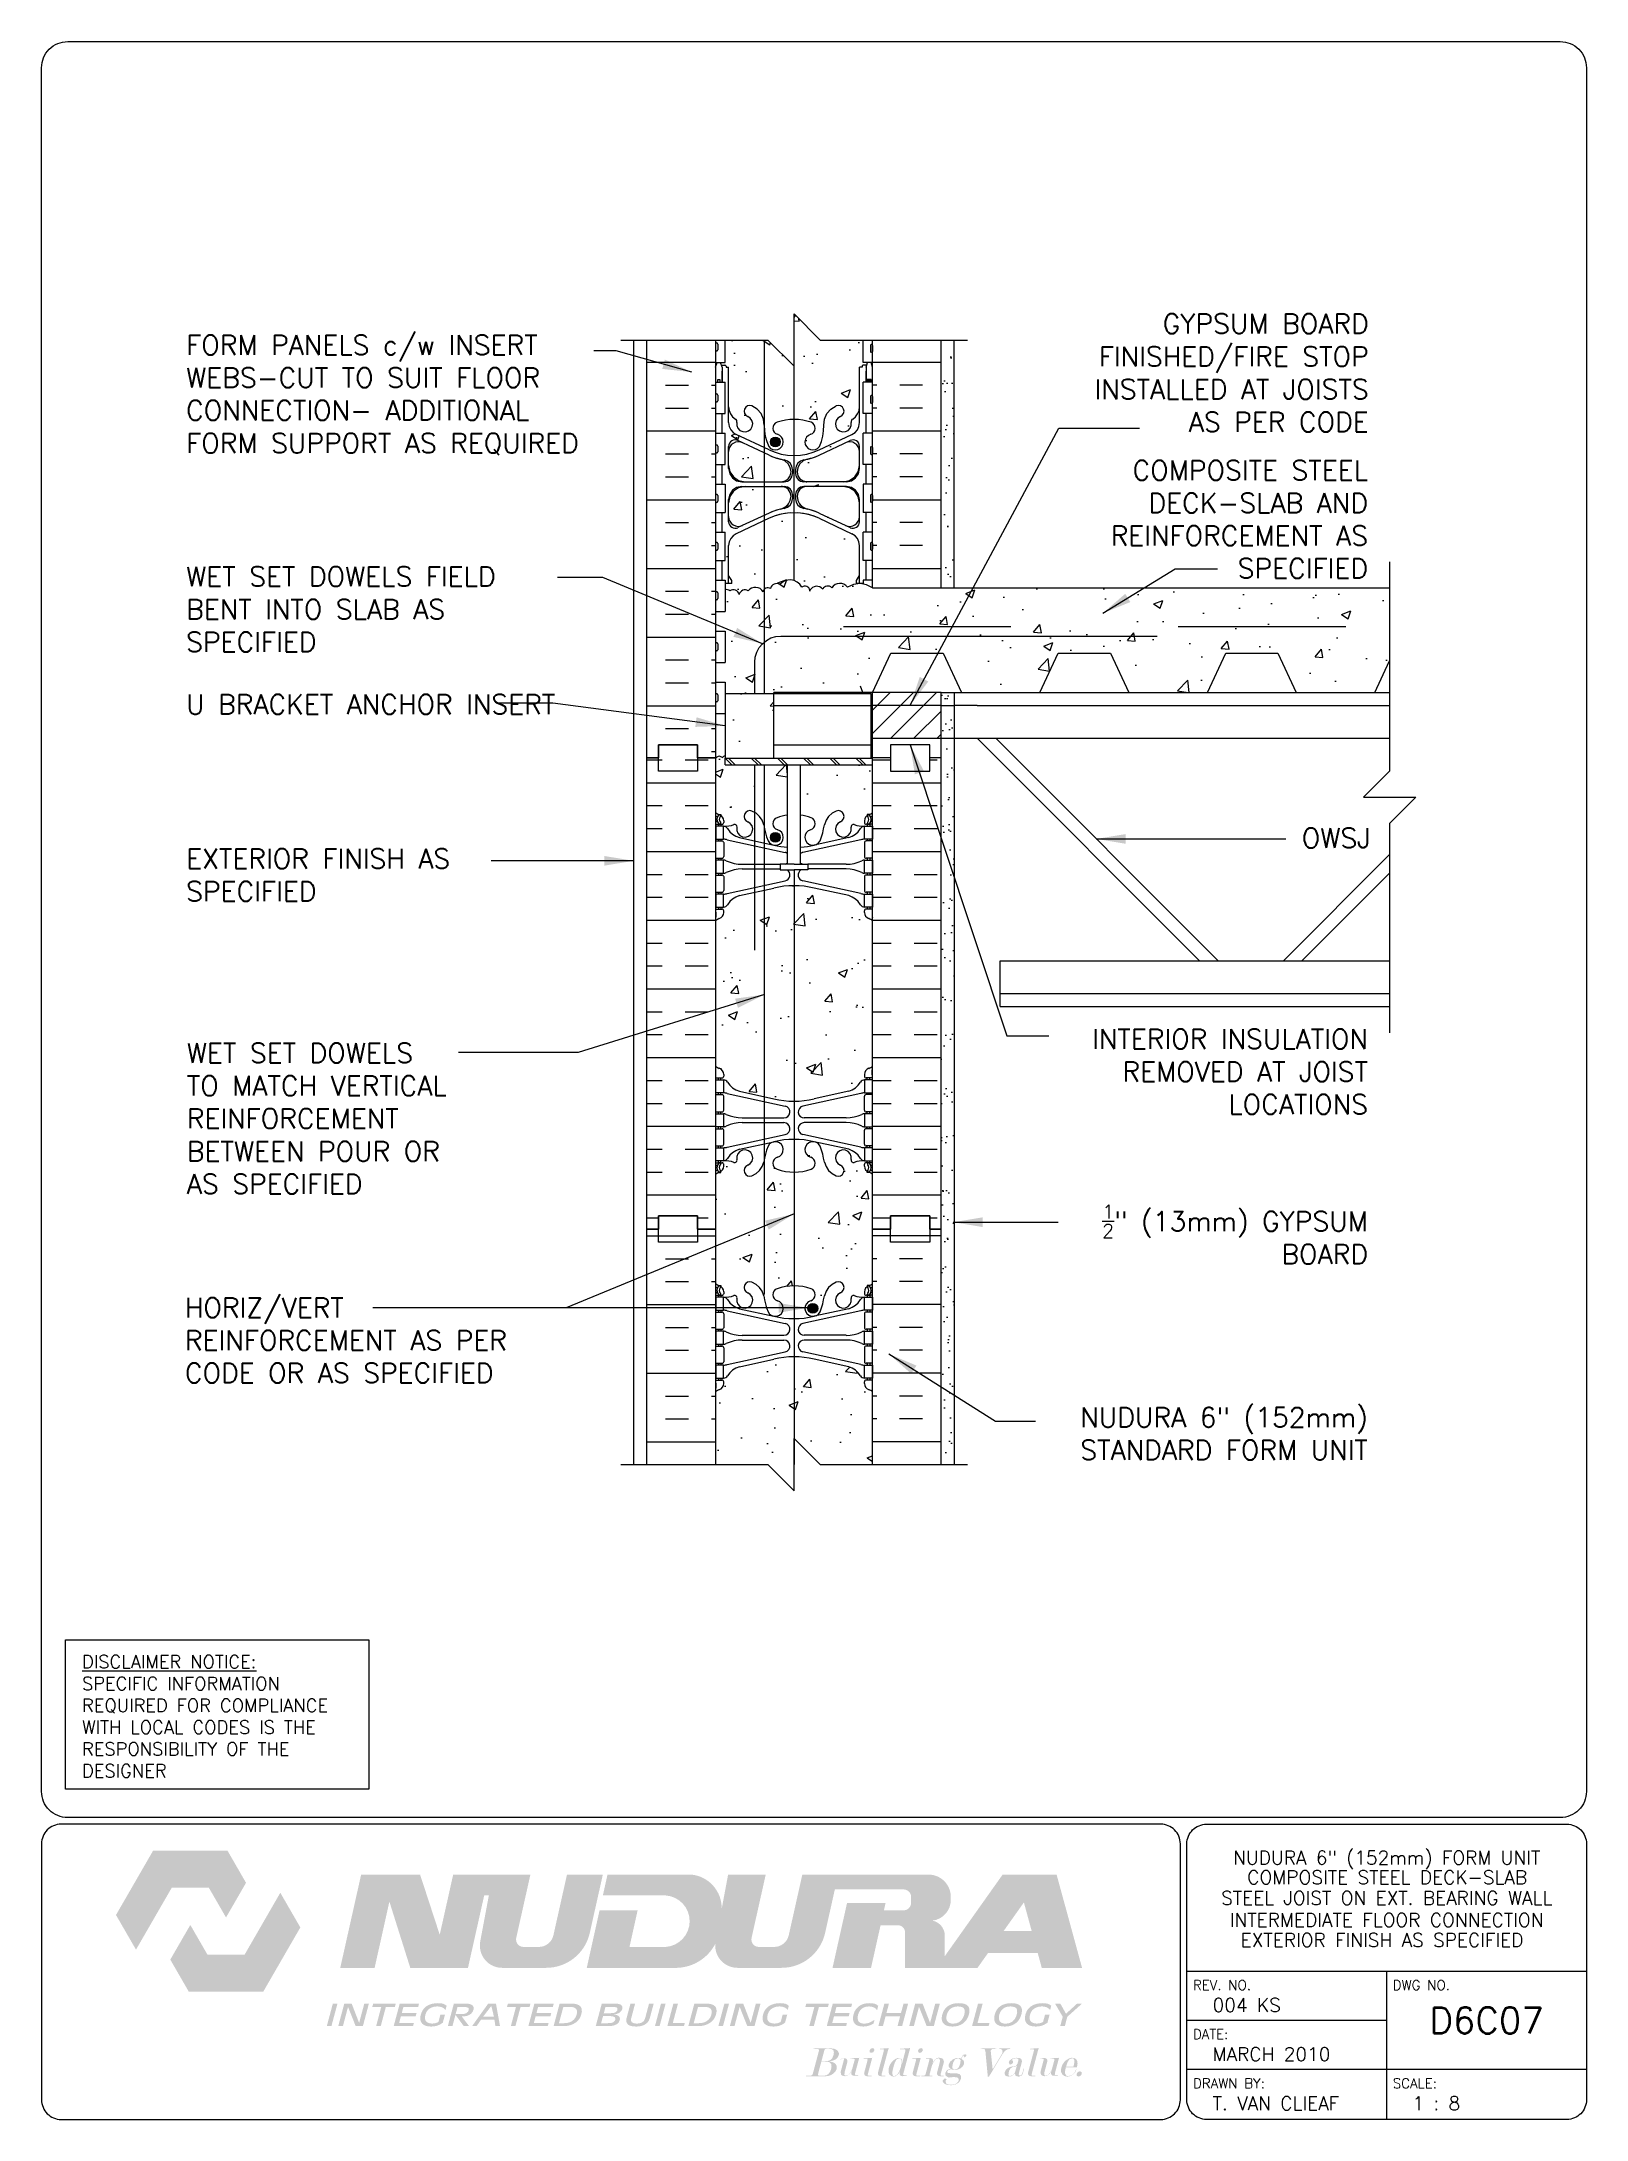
# Paper-space layout 'D6C07' of a CAD drawing. Header units: inches. Extents: x 0.42 to 7.8, y 0.49 to 10.41.
# The model-space entities are those that its viewports show. They can reach past a viewport. Long polylines and large blocks are cut down to what shows.
import ezdxf
from ezdxf.enums import TextEntityAlignment as Align

# ---------------------------------------------------------------- set-up
doc = ezdxf.new("R2010")
doc.units = ezdxf.units.IN
doc.header["$LTSCALE"] = 0.5
doc.header["$MEASUREMENT"] = 0
doc.linetypes.add('DASHED2', pattern=[0.375, 0.25, -0.125])
doc.linetypes.add('HIDDEN2', pattern=[0.1875, 0.125, -0.0625])
for name, color, linetype in [('HATCH', 12, 'Continuous'), ('line25', 2, 'Continuous'), ('LINE3', 3, 'Continuous'), ('LINE50', 5, 'Continuous'), ('LINE9', 9, 'Continuous'), ('LOGO', 7, 'Continuous'), ('TBK_LINE65', 3, 'Continuous'), ('TBK_TEXT', 4, 'Continuous'), ('TEXT', 4, 'Continuous'), ('Web_Edge', 9, 'Continuous')]:
    doc.layers.add(name, color=color, linetype=linetype)
doc.styles.add('DIM', font='romans.shx', dxfattribs={"width": 0.7})
doc.styles.add('ROMANS', font='romans.shx', dxfattribs={"height": 0.75})
doc.dimstyles.new('ext_12', dxfattribs={"dimscale": 12, "dimtxt": 0.09375, "dimasz": 0.09375, "dimexe": 0.09375, "dimexo": 0.0625, "dimgap": 0.0625, "dimtad": 1, "dimdec": 1, "dimzin": 3, "dimdsep": 46, "dimlunit": 4, "dimtxsty": 'DIM', "dimcen": 0.09, "dimdle": 0.09375, "dimclrt": 4, "dimadec": 0, "dimazin": 0, "dimtfac": 1, "dimtdec": 1, "dimtmove": 2, "dimatfit": 3, "dimfxl": 1, "dimfrac": 2, "dimtolj": 1, "dimtzin": 0, "dimarcsym": 0})
pattern_1 = [(37.5, (8.1292, 63.0387), (-0.0314967, 0.963412), [0, -0.76, 0, -0.85, 0, -0.8125]), (7.5, (8.1292, 63.0387), (0.884888, 1.411073), [0, -0.41, 0, -0.685, 0, -0.2625]), (327.5, (7.5142, 63.0387), (1.557071, 0.0028295), [0, -0.25, 0, -0.9, 0, -1.175]), (317.5, (7.5142, 63.0387), (1.503063, 0.438838), [0, -0.125, 0, -0.59, 0, -0.675])]

psp = doc.layouts.new('D6C07')

# ---------------------------------------------------------------- texts
at = {"layer": 'TBK_TEXT', "color": 7, "style": 'ROMANS'}
for s, p in [('REV. NO.', (5.9215, 1.107)), ('DWG NO.', (6.876, 1.107)), ('DATE:', (5.9215, 0.8726)), ('DRAWN BY:', (5.9215, 0.6382)), ('SCALE:', (6.876, 0.6382))]:
    psp.add_text(s, height=0.04688, dxfattribs=at).set_placement(p)
at = {"layer": 'TEXT', "insert": (0.6134, 2.7065), "char_height": 0.0625, "width": 1.41371, "attachment_point": 1, "style": 'ROMANS'}
psp.add_mtext('{\\Fromans.shx|c1;\\LDISCLAIMER NOTICE:\\l\\PSPECIFIC INFORMATION REQUIRED FOR COMPLIANCE WITH LOCAL CODES IS THE RESPONSIBILITY OF THE DESIGNER}', dxfattribs=at)

msp = doc.modelspace()

# ---------------------------------------------------------------- texts
at = {"layer": 'TEXT', "style": 'ROMANS'}
msp.add_text('OWSJ ', height=0.75, dxfattribs=at).set_placement((99.19, 187.628), align=Align.CENTER)
at = {"layer": 'TEXT', "char_height": 0.75, "style": 'ROMANS'}
for s, insert, width, attachment_point in [('\\A1;GYPSUM BOARD FINISHED/FIRE STOP INSTALLED AT JOISTS AS PER CODE', (100.174, 205.782), 12.22718, 6), ('FORM PANELS c/w INSERT WEBS-CUT TO SUIT FLOOR CONNECTION- ADDITIONAL FORM SUPPORT AS REQUIRED', (54.973, 207.221), 16.66856, 1), ('\\A1;COMPOSITE STEEL DECK-SLAB AND REINFORCEMENT AS SPECIFIED', (100.147, 200.183), 12.22718, 6), ('WET SET DOWELS FIELD BENT INTO SLAB AS SPECIFIED', (54.973, 198.375), 13.68504, 1), ('U BRACKET ANCHOR INSERT', (54.973, 193.492), 13.68504, 1), ('EXTERIOR FINISH AS SPECIFIED', (54.973, 187.594), 13.68504, 1), ('\\A1;INTERIOR INSULATION REMOVED AT JOIST LOCATIONS', (100.147, 179.08), 12.22718, 6), ('WET SET DOWELS \\PTO MATCH VERTICAL REINFORCEMENT\\PBETWEEN POUR OR AS SPECIFIED', (54.998, 177.288), 12.22718, 4), ('\\A1;{\\H0.7x;\\S1/2;}" (13mm) GYPSUM BOARD', (100.147, 172.86), 12.19083, 6), ('HORIZ/VERT\\PREINFORCEMENT AS PER CODE OR AS SPECIFIED', (54.926, 168.813), 14.832, 4), ('NUDURA 6" (152mm) STANDARD FORM UNIT', (100.142, 165.244), 14.12358, 6)]:
    msp.add_mtext(s, dxfattribs=dict(at, insert=insert, width=width, attachment_point=attachment_point))

# ---------------------------------------------------------------- blocks, each defined once
blk = doc.blocks.new('TITLEBLOCK-Tag')
at = {"style": 'ROMANS'}
for tag, height, p in [('TITLE_LINE_1', 0.065, (0.927, -0.1328)), ('TITLE_LINE_2', 0.065, (0.9294, -0.2258)), ('CENTRE-LINE-3', 0.065, (0.927, -0.3246)), ('TITLE_LINE_4', 0.065, (0.927, -0.4299)), ('TITLE_LINE_5', 0.065, (0.927, -0.526)), ('DWG', 0.125, (1.4043, -0.9102))]:
    blk.add_attdef(tag, text='', height=height, dxfattribs=at).set_placement(p, align=Align.MIDDLE_CENTER)
for tag, p in [('LATEST_REVISION', (0.0954, -0.8366)), ('REVISION_DATE', (0.0954, -1.071)), ('DRAWN_BY', (0.0954, -1.3053)), ('SCALE', (1.0499, -1.3053))]:
    blk.add_attdef(tag, text='', height=0.065, dxfattribs=at).set_placement(p, align=Align.MIDDLE_LEFT)
blk = doc.blocks.new('Cutline')
at = {"layer": 'LINE9'}
blk.add_lwpolyline([(-12.25, 0), (-6.625, 0), (-5.625, -1), (-5.625, 1), (-4.625, 0), (1, 0)], dxfattribs=at)

# ---------------------------------------------------------------- hatches: boundary and pattern name
at = {"layer": 'HATCH'}
h = msp.add_hatch(dxfattribs=at)
h.set_pattern_fill('AR-CONC', color=256, scale=0.5)
h.paths.add_polyline_path([(80.846, 207.031), (79.211, 207.031), (78.211, 208.031), (78.211, 206.031), (77.211, 207.031), (75.576, 207.031), (75.576, 206.174), (75.404, 206.174), (75.435, 206.081), (75.561, 206.081, -0.414214), (75.611, 206.031), (75.611, 206.001), (75.711, 206.001), (75.711, 204.485, 0.258958), (75.97, 204.018, -0.31131), (76.026, 203.888, 2.127293), (76.439, 204.113, -1), (76.602, 204.521, -0.325306), (77.069, 203.779, 0.10488), (77.241, 202.967, 1.422913), (77.575, 203.434, -0.735593), (77.562, 203.892, -0.082755), (78.211, 204.001, -0.082755), (78.859, 203.892, -0.735593), (78.846, 203.434, 1.422913), (79.18, 202.967, 0.10488), (79.352, 203.779, -0.325306), (79.819, 204.521, -1), (79.982, 204.113, 2.127293), (80.395, 203.888, -0.31131), (80.451, 204.018, 0.258958), (80.711, 204.485), (80.711, 206.001), (80.811, 206.001), (80.811, 206.031, -0.414214), (80.861, 206.081), (80.987, 206.081), (81.017, 206.174), (80.846, 206.174)])
h.paths.add_polyline_path([(77.707, 202.483, -0.053094), (77.257, 202.638), (76.245, 203.112, 0.549071), (75.711, 202.772), (75.711, 202.246, 0.414214), (76.336, 201.621), (77.721, 201.621, 0.085652), (77.846, 201.642, 0.316711), (78.096, 201.995, 0.350119)], flags=16)
h.paths.add_polyline_path([(77.721, 201.441), (76.336, 201.441, 0.414214), (75.711, 200.816), (75.711, 200.289, 0.549071), (76.245, 199.949), (77.257, 200.423, -0.053094), (77.707, 200.578, 0.350119), (78.096, 201.066, 0.413582)], flags=16)
h.paths.add_polyline_path([(80.086, 201.441), (78.701, 201.441, 0.413582), (78.326, 201.066, 0.350119), (78.714, 200.578, -0.053094), (79.164, 200.423), (80.177, 199.949, 0.549071), (80.711, 200.289), (80.711, 200.816, 0.414214)], flags=0)
h.paths.add_polyline_path([(80.711, 202.246), (80.711, 202.772, 0.549071), (80.177, 203.112), (79.164, 202.638, -0.051645), (78.726, 202.486, -0.001445), (78.714, 202.483, 0.350119), (78.326, 201.995, 0.413582), (78.701, 201.621), (80.086, 201.621, 0.414214)], flags=16)
h.paths.add_polyline_path([(80.846, 199.694), (80.961, 199.694), (80.961, 200.444), (80.846, 200.444), (80.846, 201.524), (80.961, 201.524), (80.961, 202.274), (80.846, 202.274), (80.846, 203.474), (80.961, 203.474), (80.961, 204.224), (80.846, 204.224), (80.846, 205.424), (80.961, 205.424), (80.961, 206.001), (80.987, 206.081), (80.861, 206.081, 0.414214), (80.811, 206.031), (80.811, 206.001), (80.711, 206.001), (80.711, 204.485), (80.711, 203.879, -0.291097), (80.423, 203.426), (79.164, 202.837, -0.109869), (78.211, 202.625, -0.109869), (77.257, 202.837), (75.999, 203.426, -0.291097), (75.711, 203.879), (75.711, 206.001), (75.611, 206.001), (75.611, 206.031, 0.414214), (75.561, 206.081), (75.435, 206.081), (75.461, 206.001), (75.461, 205.424), (75.576, 205.424), (75.576, 204.224), (75.461, 204.224), (75.461, 203.474), (75.576, 203.474), (75.576, 202.274), (75.461, 202.274), (75.461, 201.524), (75.576, 201.524), (75.576, 200.444), (75.461, 200.444), (75.461, 199.694), (75.576, 199.694), (75.576, 198.614), (75.461, 198.614), (75.461, 197.864), (75.576, 197.864), (75.576, 197.729), (75.711, 197.729), (75.711, 198.042), (75.831, 197.842), (75.831, 197.729), (75.576, 197.729), (75.576, 197.512, -0.058158), (75.755, 197.453, -0.520567), (76.114, 197.309, -0.520567), (76.456, 197.456, -0.520567), (77.029, 197.417, -0.520567), (77.31, 197.538, -0.520567), (77.672, 197.693, -0.230831), (78.09, 197.867, -0.258655), (78.512, 197.598, -0.520567), (78.816, 197.477, -0.520567), (79.306, 197.52, -0.520567), (79.651, 197.569, -0.520567), (80.25, 197.591, -0.185967), (80.846, 197.719), (80.846, 197.864), (80.961, 197.864), (80.961, 198.614), (80.846, 198.614)])
h.paths.add_polyline_path([(78.583, 200.604, -0.366251), (78.271, 200.974), (78.271, 201.128, -0.414214), (78.583, 201.441), (80.211, 201.441, -0.414214), (80.711, 200.941), (80.711, 200.092, -0.549071), (80.355, 199.866), (79.164, 200.423, 0.067914)], flags=16)
h.paths.add_polyline_path([(77.838, 200.604, 0.067914), (77.257, 200.423), (76.067, 199.866, -0.549071), (75.711, 200.092), (75.711, 200.941, -0.414214), (76.211, 201.441), (77.721, 201.441), (77.838, 201.441, -0.414214), (78.151, 201.128), (78.151, 200.974, -0.366251)], flags=16)
h.paths.add_polyline_path([(78.271, 201.933), (78.271, 202.087, -0.366251), (78.583, 202.457, 0.067914), (79.164, 202.638), (80.355, 203.195, -0.549071), (80.711, 202.969), (80.711, 202.121, -0.414214), (80.211, 201.621), (78.583, 201.621, -0.414214)], flags=16)
h.paths.add_polyline_path([(77.838, 201.621), (76.211, 201.621, -0.414214), (75.711, 202.121), (75.711, 202.969, -0.549071), (76.067, 203.195), (77.257, 202.638, 0.067914), (77.838, 202.457, -0.366251), (78.151, 202.087), (78.151, 201.933, -0.414214)], flags=16)
h.paths.add_polyline_path([(100.973, 197.566), (81.211, 197.566), (81.211, 197.568, 0.310845), (80.25, 197.591, 0.520567), (79.651, 197.569, 0.520567), (79.306, 197.52, 0.520567), (78.816, 197.477, 0.520567), (78.512, 197.598, 0.258655), (78.09, 197.867, 0.230831), (77.672, 197.693, 0.520567), (77.31, 197.538, 0.520567), (77.029, 197.417, 0.520567), (76.456, 197.456, 0.520567), (76.114, 197.309, 0.520567), (75.755, 197.453, 0.058158), (75.576, 197.512), (75.576, 196.664), (75.211, 196.664), (75.211, 195.914), (75.576, 195.914), (75.576, 194.714), (75.211, 194.714), (75.211, 193.964), (75.576, 193.964), (75.576, 193.517), (77.436, 193.517), (77.436, 193.564), (81.211, 193.564), (81.91, 195.064), (83.91, 195.064), (84.609, 193.566), (87.611, 193.566), (88.309, 195.064), (90.309, 195.064), (91.007, 193.566), (94.01, 193.566), (94.708, 195.064), (96.708, 195.064), (97.406, 193.566), (100.408, 193.566), (100.973, 194.777)])
h.paths.add_polyline_path([(77.436, 193.517), (75.576, 193.517), (75.576, 191.064), (77.436, 191.064)])
h.paths.add_polyline_path([(75.576, 192.764), (75.211, 192.764), (75.211, 188.977, 0.064398), (75.321, 188.911), (75.411, 188.911), (75.411, 188.87, -0.249069), (75.521, 188.663), (75.521, 188.595, -0.414214), (75.458, 188.533), (75.411, 188.533), (75.411, 188.463), (75.516, 188.463, 0.10046), (75.909, 188.52, -0.601435), (76.029, 188.415, 2.182095), (76.439, 188.628, -1), (76.602, 189.036, -0.24438), (77.051, 188.515, 0.053157), (77.217, 187.901, 0.223253), (77.417, 187.737), (77.437, 187.732, 0.955472), (77.575, 188.326, -0.735593), (77.562, 188.784, -0.05128), (77.961, 188.876), (77.961, 190.804), (77.96, 190.804), (75.576, 190.804), (75.576, 191.064)])
h.paths.add_polyline_path([(81.211, 190.804), (78.461, 190.804), (78.461, 188.876, -0.05128), (78.859, 188.784, -0.735593), (78.846, 188.326, 0.955472), (78.985, 187.732), (79.004, 187.737, 0.223253), (79.205, 187.901, 0.053157), (79.371, 188.515, -0.24438), (79.819, 189.036, -1), (79.982, 188.628, 2.182095), (80.392, 188.415, -0.601435), (80.512, 188.52, 0.10046), (80.906, 188.463), (81.011, 188.463), (81.011, 188.533), (80.963, 188.533, -0.414214), (80.901, 188.595), (80.901, 188.663, -0.249069), (81.011, 188.87), (81.011, 188.911), (81.101, 188.911, 0.064398), (81.211, 188.977)])
h.paths.add_polyline_path([(81.211, 184.848, 0.082415), (81.067, 184.927, -0.317837), (80.901, 185.163), (80.901, 185.23, -0.414214), (80.963, 185.293), (81.011, 185.293), (81.011, 185.363), (80.906, 185.363, -0.188973), (80.75, 185.457, 0.196323), (80.301, 185.804), (78.979, 186.094, 0.057795), (78.211, 186.183, 0.057795), (77.442, 186.094), (76.121, 185.804, 0.196323), (75.672, 185.457, -0.188973), (75.516, 185.363), (75.411, 185.363), (75.411, 185.293), (75.458, 185.293, -0.414214), (75.521, 185.23), (75.521, 185.163, -0.317837), (75.354, 184.927, 0.082415), (75.211, 184.848), (75.211, 179.285, 0.082415), (75.354, 179.206, -0.317837), (75.521, 178.97), (75.521, 178.903, -0.414214), (75.458, 178.84), (75.411, 178.84), (75.411, 178.77), (75.516, 178.77, -0.188973), (75.672, 178.675, 0.196323), (76.121, 178.329), (77.442, 178.039, 0.057795), (78.211, 177.949, 0.057795), (78.979, 178.039), (80.301, 178.329, 0.196323), (80.75, 178.675, -0.188973), (80.906, 178.77), (81.011, 178.77), (81.011, 178.84), (80.963, 178.84, -0.414214), (80.901, 178.903), (80.901, 178.97, -0.317837), (81.067, 179.206, 0.082415), (81.211, 179.285)])
h.paths.add_polyline_path([(81.211, 175.155, 0.064398), (81.101, 175.221), (81.011, 175.221), (81.011, 175.263, -0.249069), (80.901, 175.47), (80.901, 175.538, -0.414214), (80.963, 175.6), (81.011, 175.6), (81.011, 175.67), (80.906, 175.67, 0.10046), (80.512, 175.613, -0.601435), (80.392, 175.718, 2.182095), (79.982, 175.505, -1), (79.819, 175.096, -0.24438), (79.371, 175.617, 0.053157), (79.205, 176.231, 0.223253), (79.004, 176.396), (78.985, 176.4, 0.955472), (78.846, 175.807, -0.735593), (78.859, 175.349, -0.082755), (78.211, 175.241, -0.082755), (77.562, 175.349, -0.735593), (77.575, 175.807, 0.955472), (77.437, 176.4), (77.417, 176.396, 0.223253), (77.217, 176.231, 0.053157), (77.051, 175.617, -0.24438), (76.602, 175.096, -1), (76.439, 175.505, 2.182095), (76.029, 175.718, -0.601435), (75.909, 175.613, 0.10046), (75.516, 175.67), (75.411, 175.67), (75.411, 175.6), (75.458, 175.6, -0.414214), (75.521, 175.538), (75.521, 175.47, -0.249069), (75.411, 175.263), (75.411, 175.221), (75.321, 175.221, 0.064398), (75.211, 175.155), (75.211, 173.066), (75.211, 170.977, 0.064398), (75.321, 170.911), (75.411, 170.911), (75.411, 170.87, -0.249069), (75.521, 170.663), (75.521, 170.595, -0.414214), (75.458, 170.533), (75.411, 170.533), (75.411, 170.463), (75.516, 170.463, 0.10046), (75.909, 170.52, -0.601435), (76.029, 170.415, 2.182095), (76.439, 170.628, -1), (76.602, 171.036, -0.24438), (77.051, 170.515, 0.053157), (77.217, 169.901, 0.223253), (77.417, 169.737), (77.437, 169.732, 0.955472), (77.575, 170.326, -0.735593), (77.562, 170.784, -0.082755), (78.211, 170.892, -0.082755), (78.859, 170.784, -0.735593), (78.846, 170.326, 0.955472), (78.985, 169.732), (79.004, 169.737, 0.223253), (79.205, 169.901, 0.053157), (79.371, 170.515, -0.24438), (79.819, 171.036, -1), (79.982, 170.628, 2.182095), (80.392, 170.415, -0.601435), (80.512, 170.52, 0.10046), (80.906, 170.463), (81.011, 170.463), (81.011, 170.533), (80.963, 170.533, -0.414214), (80.901, 170.595), (80.901, 170.663, -0.249069), (81.011, 170.87), (81.011, 170.911), (81.101, 170.911, 0.064398), (81.211, 170.977), (81.211, 173.066)])
h = msp.add_hatch(dxfattribs=at)
h.set_pattern_fill('INSUL', color=256, scale=7, style=0)
h.set_pattern_definition([(0, (-2850.951, -205.941), (0, 2.625), []), (0, (-2850.951, -205.066), (0, 2.625), [0.875, -0.875]), (0, (-2850.951, -204.191), (0, 2.625), [0.875, -0.875])])
h.paths.add_polyline_path([(72.586, 191.069), (73.023, 191.069), (73.023, 191.569), (74.523, 191.569), (74.523, 191.069), (75.211, 191.069), (75.211, 206.906), (75.086, 207.031), (72.586, 207.031)])
h = msp.add_hatch(dxfattribs=at)
h.set_pattern_fill('AR-CONC', color=256, scale=0.5, style=0)
h.set_pattern_definition([(50, (4.1033, -1.778), (3.5863, -0.31376), [0.375, -4.125]), (355, (4.1033, -1.778), (-0.693757, 3.76096), [0.3, -3.3]), (100.4514, (4.4022, -1.804), (2.892547, 3.4472), [0.3187, -3.50571]), (46.1842, (4.1033, -0.778), (5.336205, -0.827595), [0.5625, -6.1875]), (96.6356, (4.548, -0.847), (4.67331, 4.87059), [0.47805, -5.25856]), (351.1842, (4.1033, -0.778), (4.67331, 4.87059), [0.45, -4.95]), (21, (4.6033, -1.028), (2.984535, -2.013094), [0.375, -4.125]), (326, (4.6033, -1.028), (1.216577, 3.62575), [0.3, -3.3]), (71.4514, (4.852, -1.1957), (4.201113, 1.61265), [0.3187, -3.50571]), (37.5, (4.1033, -1.7779), (0.060799, 1.664469), [0, -3.26, 0, -3.35, 0, -3.3125]), (7.5, (4.1033, -1.778), (1.315348, 1.972059), [0, -1.91, 0, -3.185, 0, -1.2625]), (327.5, (2.9883, -1.778), (2.669112, -0.112774), [0, -1.25, 0, -3.9, 0, -5.175]), (317.5, (2.4883, -1.778), (2.91593, 0.500525), [0, -1.625, 0, -2.59, 0, -3.675])])
h.paths.add_polyline_path([(76.614, 207.031), (75.576, 207.031), (75.576, 206.174), (75.404, 206.174), (75.435, 206.081), (75.561, 206.081, -0.414214), (75.611, 206.031), (75.611, 206.001), (75.711, 206.001), (75.711, 204.485, 0.258958), (75.97, 204.018, -0.31131), (76.026, 203.888, 0.933591), (76.614, 203.73), (76.614, 203.929, 0.218189), (76.439, 204.113, -1), (76.602, 204.521, -0.004256), (76.614, 204.516)])
h = msp.add_hatch(dxfattribs=at)
h.set_pattern_fill('INSUL', color=256, scale=7, style=0)
h.set_pattern_definition([(180, (3007.3722, -205.941), (0, 2.625), []), (180, (3007.3722, -205.066), (0, 2.625), [0.875, -0.875]), (180, (3007.3722, -204.191), (0, 2.625), [0.875, -0.875])])
h.paths.add_polyline_path([(81.211, 197.566), (83.836, 197.566), (83.836, 207.031), (81.211, 207.031)])
h = msp.add_hatch(dxfattribs=at)
h.set_pattern_fill('AR-SAND', color=256, scale=0.5, style=0)
h.set_pattern_definition(pattern_1)
h.paths.add_polyline_path([(84.336, 207.031), (83.836, 207.031), (83.836, 197.566), (83.961, 197.566), (84.336, 197.566)])
h = msp.add_hatch(dxfattribs=at)
h.set_pattern_fill('AR-SAND', color=256, scale=0.5, style=0)
h.set_pattern_definition(pattern_1)
h.paths.add_polyline_path([(84.336, 193.566), (83.836, 193.566), (83.836, 173.066), (83.836, 164.066), (84.336, 164.066)])
h = msp.add_hatch(dxfattribs=at)
h.set_pattern_fill('INSUL', color=256, scale=7, style=0)
h.set_pattern_definition([(0, (82.7988, 184.8664), (0, 2.625), []), (0, (82.7988, 185.7414), (0, 2.625), [0.875, -0.875]), (0, (82.7988, 186.6164), (0, 2.625), [0.875, -0.875])])
h.paths.add_polyline_path([(83.836, 191.066), (83.398, 191.066), (83.398, 190.566), (81.898, 190.566), (81.898, 191.066), (81.211, 191.066), (81.211, 173.066), (81.898, 173.066), (81.898, 173.566), (83.398, 173.566), (83.398, 173.066), (83.836, 173.066)])
h.paths.add_polyline_path([(72.586, 173.066), (73.023, 173.066), (73.023, 173.566), (74.523, 173.566), (74.523, 173.066), (75.211, 173.066), (75.211, 191.066), (74.523, 191.066), (74.523, 191.566), (73.023, 191.566), (73.023, 191.066), (72.586, 191.066)])
h = msp.add_hatch(dxfattribs=at)
h.set_pattern_fill('AR-CONC', color=256, scale=0.5)
h.paths.add_polyline_path([(81.211, 166.848, 0.082415), (81.067, 166.927, -0.317837), (80.901, 167.163), (80.901, 167.23, -0.414214), (80.963, 167.293), (81.011, 167.293), (81.011, 167.363), (80.906, 167.363, -0.188973), (80.75, 167.457, 0.196323), (80.301, 167.804), (78.979, 168.094, 0.057795), (78.211, 168.183, 0.057795), (77.442, 168.094), (76.121, 167.804, 0.196323), (75.672, 167.457, -0.188973), (75.516, 167.363), (75.411, 167.363), (75.411, 167.293), (75.458, 167.293, -0.414214), (75.521, 167.23), (75.521, 167.163, -0.317837), (75.354, 166.927, 0.082415), (75.211, 166.848), (75.211, 164.066), (77.211, 164.066), (78.211, 163.066), (78.211, 165.066), (79.211, 164.066), (81.211, 164.066)])
at = {"layer": 'LINE3'}
for points in [[(77.68, 203.141, 1), (77.305, 203.141, 1)], [(77.305, 188.032, 1), (77.68, 188.032, 1)], [(78.742, 170.032, 1), (79.117, 170.032, 1)]]:
    msp.add_hatch(color=256, dxfattribs=at).paths.add_polyline_path(points)
at = {"layer": 'LINE9'}
h = msp.add_hatch(dxfattribs=at)
h.set_pattern_fill('ANSI31', color=256, scale=5, style=0)
h.set_pattern_definition([(45, (4.1033, -1.77793), (-0.4419417, 0.4419417), [])])
h.paths.add_polyline_path([(83.836, 191.816), (83.836, 193.564), (81.211, 193.564), (81.211, 191.816)])

# ---------------------------------------------------------------- linework, layer by layer
at = {"layer": 'HATCH', "linetype": 'HIDDEN2'}
for p, q in [((75.576, 193.517), (75.576, 191.064)), ((81.148, 193.517), (75.576, 193.517)), ((81.148, 193.517), (81.148, 191.064))]:
    msp.add_line(p, q, dxfattribs=at)
at = {"layer": 'HATCH', "linetype": 'HIDDEN2', "ltscale": 2}
for p, q in [((83.836, 193.066), (81.211, 193.066)), ((83.836, 191.066), (83.836, 193.566)), ((83.836, 193.066), (84.336, 193.066)), ((81.211, 191.816), (84.336, 191.816))]:
    msp.add_line(p, q, dxfattribs=at)
at = {"layer": 'HATCH'}
for p, q in [((75.049, 191.307), (75.211, 191.307)), ((75.576, 191.064), (75.835, 190.804)), ((75.701, 191.064), (75.96, 190.804)), ((76.576, 191.064), (76.835, 190.804)), ((76.701, 191.064), (76.96, 190.804)), ((77.576, 191.064), (77.835, 190.804)), ((77.701, 191.064), (77.96, 190.804)), ((78.576, 191.064), (78.835, 190.804)), ((78.701, 191.064), (78.96, 190.804)), ((79.576, 191.064), (79.835, 190.804)), ((79.701, 191.064), (79.96, 190.804)), ((80.576, 191.064), (80.835, 190.804)), ((80.701, 191.064), (80.96, 190.804)), ((72.586, 172.807), (75.211, 172.807)), ((83.836, 172.807), (81.211, 172.807)), ((73.299, 171.932), (74.174, 171.932)), ((75.049, 171.932), (75.211, 171.932)), ((81.372, 171.932), (81.211, 171.932)), ((83.122, 171.932), (82.247, 171.932)), ((73.299, 171.057), (74.174, 171.057)), ((75.049, 171.057), (75.211, 171.057)), ((81.372, 171.057), (81.211, 171.057)), ((83.122, 171.057), (82.247, 171.057)), ((72.586, 170.182), (75.211, 170.182)), ((83.836, 170.182), (81.211, 170.182)), ((73.299, 169.307), (74.174, 169.307)), ((75.049, 169.307), (75.211, 169.307)), ((81.372, 169.307), (81.211, 169.307)), ((83.122, 169.307), (82.247, 169.307)), ((73.299, 168.432), (74.174, 168.432)), ((75.049, 168.432), (75.211, 168.432)), ((81.372, 168.432), (81.211, 168.432)), ((83.122, 168.432), (82.247, 168.432)), ((72.586, 167.557), (75.211, 167.557)), ((83.836, 167.557), (81.211, 167.557)), ((73.299, 166.682), (74.174, 166.682)), ((75.049, 166.682), (75.211, 166.682)), ((81.372, 166.682), (81.211, 166.682)), ((83.122, 166.682), (82.247, 166.682)), ((73.299, 165.807), (74.174, 165.807)), ((75.049, 165.807), (75.211, 165.807)), ((81.372, 165.807), (81.211, 165.807)), ((83.122, 165.807), (82.247, 165.807)), ((72.586, 164.932), (75.211, 164.932)), ((83.836, 164.932), (81.211, 164.932))]:
    msp.add_line(p, q, dxfattribs=at)
for points in [[(78.09, 197.867, 0.230831), (77.672, 197.693, 0.520567), (77.31, 197.538, 0.520567), (77.029, 197.417, 0.520567), (76.456, 197.456, 0.166585)], [(81.211, 197.568, 0.310845), (80.25, 197.591, 0.520567), (79.651, 197.569, 0.520567), (79.306, 197.52, 0.520567), (78.816, 197.477, 0.520567), (78.512, 197.598, 0.258655), (78.09, 197.867, 0.132818)], [(76.456, 197.456, 0.520567), (76.114, 197.309, 0.520567), (75.755, 197.453, 0.058158), (75.576, 197.512, 0.058158)], [(75.576, 191.142, 0.182463), (75.468, 191.069, 0.520567), (75.232, 191.069)]]:
    msp.add_lwpolyline(points, format="xyb", dxfattribs=at)
at = {"layer": 'line25'}
for p, q in [((75.211, 207.031), (75.211, 173.066)), ((75.576, 206.174), (75.576, 207.031)), ((80.846, 206.174), (80.846, 207.031)), ((81.211, 197.566), (81.211, 207.031)), ((75.211, 206.174), (75.576, 206.174)), ((81.211, 206.174), (80.846, 206.174)), ((75.211, 205.424), (75.576, 205.424)), ((75.576, 204.224), (75.576, 205.424)), ((80.846, 204.224), (80.846, 205.424)), ((81.211, 205.424), (80.846, 205.424)), ((75.211, 204.224), (75.576, 204.224)), ((81.211, 204.224), (80.846, 204.224)), ((75.211, 203.474), (75.576, 203.474)), ((75.576, 202.274), (75.576, 203.474)), ((81.211, 203.474), (80.846, 203.474)), ((80.846, 202.274), (80.846, 203.474)), ((75.211, 202.274), (75.576, 202.274)), ((81.211, 202.274), (80.846, 202.274)), ((75.211, 201.524), (75.576, 201.524)), ((75.576, 201.524), (75.576, 200.444)), ((81.211, 201.524), (80.846, 201.524)), ((80.846, 201.524), (80.846, 200.444)), ((75.211, 200.444), (75.576, 200.444)), ((81.211, 200.444), (80.846, 200.444)), ((75.211, 199.694), (75.576, 199.694)), ((75.576, 198.614), (75.576, 199.694)), ((81.211, 199.694), (80.846, 199.694)), ((80.846, 198.614), (80.846, 199.694)), ((75.211, 198.614), (75.576, 198.614)), ((81.211, 198.614), (80.846, 198.614)), ((75.211, 197.864), (75.576, 197.864)), ((75.576, 197.864), (75.576, 196.664)), ((81.211, 197.864), (80.846, 197.864)), ((80.846, 197.864), (80.846, 197.719)), ((81.211, 197.566), (100.973, 197.566)), ((75.211, 196.664), (75.576, 196.664)), ((75.211, 195.914), (75.576, 195.914)), ((75.576, 195.914), (75.576, 194.714)), ((75.211, 194.714), (75.576, 194.714)), ((75.211, 193.964), (75.576, 193.964)), ((75.576, 193.964), (75.576, 192.764)), ((77.436, 191.064), (77.436, 193.564)), ((81.211, 193.064), (77.436, 193.064)), ((81.211, 173.066), (81.211, 193.566)), ((83.836, 193.566), (100.973, 193.566)), ((85.211, 193.066), (84.336, 193.066)), ((85.211, 193.066), (100.973, 193.066)), ((75.211, 192.764), (75.576, 192.764)), ((77.436, 191.564), (81.211, 191.564)), ((84.336, 191.816), (100.973, 191.816)), ((85.211, 191.816), (93.711, 183.316)), ((85.918, 191.816), (94.418, 183.316)), ((75.576, 191.064), (81.211, 191.064)), ((75.576, 190.804), (75.576, 191.064)), ((75.576, 190.804), (81.211, 190.804)), ((77.961, 187.012), (77.961, 190.804)), ((78.461, 187.012), (78.461, 190.804)), ((100.973, 187.372), (96.918, 183.316)), ((100.973, 186.664), (97.625, 183.316)), ((86.086, 181.566), (86.086, 183.316)), ((86.086, 183.316), (100.973, 183.316)), ((86.086, 182.066), (100.973, 182.066)), ((86.086, 181.566), (100.973, 181.566)), ((75.211, 173.066), (75.211, 164.066)), ((81.211, 164.066), (81.211, 173.066))]:
    msp.add_line(p, q, dxfattribs=at)
at = {"layer": 'line25', "color": 192}
for p, q in [((80.836, 193.564), (80.756, 193.814)), ((80.836, 193.564), (81.211, 193.564)), ((84.61, 193.564), (87.61, 193.564)), ((91.008, 193.564), (94.008, 193.564)), ((97.407, 193.564), (100.407, 193.564))]:
    msp.add_line(p, q, dxfattribs=at)
for points in [[(81.211, 193.564), (81.91, 195.064), (83.91, 195.064), (84.61, 193.564)], [(87.61, 193.564), (88.309, 195.064), (90.309, 195.064), (91.008, 193.564)], [(94.008, 193.564), (94.708, 195.064), (96.708, 195.064), (97.407, 193.564)], [(100.407, 193.564), (100.973, 194.777)]]:
    msp.add_lwpolyline(points, dxfattribs=at)
at = {"layer": 'line25'}
for points in [[(83.836, 193.564), (77.436, 193.564)], [(78.211, 187.012), (77.682, 187.012), (77.682, 186.785), (78.211, 186.785)], [(78.211, 187.012), (78.739, 187.012), (78.739, 186.785), (78.48, 186.785)], [(78.48, 186.785), (78.211, 186.785)]]:
    msp.add_lwpolyline(points, dxfattribs=at)
at = {"layer": 'LINE3'}
for p, q in [((77.086, 193.517), (77.086, 207.029)), ((78.211, 197.845), (78.211, 206.031)), ((77.086, 170.557), (77.086, 190.804)), ((78.211, 186.785), (78.21, 164.066))]:
    msp.add_line(p, q, dxfattribs=at)
at = {"layer": 'LINE3', "linetype": 'Continuous'}
msp.add_lwpolyline([(76.711, 193.517), (76.711, 194.726, -0.414214), (77.711, 195.726), (92.089, 195.726)], format="xyb", dxfattribs=at)
msp.add_lwpolyline([(76.711, 183.726), (76.711, 190.804)], dxfattribs=at)
at = {"layer": 'LINE3'}
for centre in [(77.492, 203.141), (77.492, 188.032), (78.929, 170.032)]:
    msp.add_circle(centre, 0.188, dxfattribs=at)
at = {"layer": 'LINE50'}
for p, q in [((72.586, 191.069), (72.586, 207.031)), ((83.836, 197.566), (83.836, 207.031)), ((72.586, 173.066), (72.586, 191.066)), ((83.836, 173.066), (83.836, 191.066)), ((72.586, 164.066), (72.586, 173.066)), ((83.836, 164.066), (83.836, 173.066))]:
    msp.add_line(p, q, dxfattribs=at)
for points in [[(75.211, 191.066), (74.523, 191.066), (74.523, 191.566), (73.023, 191.566), (73.023, 191.066), (72.586, 191.066)], [(72.586, 191.066), (73.023, 191.066), (73.023, 191.566), (74.523, 191.566), (74.523, 191.066), (75.211, 191.066)], [(83.836, 191.066), (83.398, 191.066), (83.398, 191.566), (81.898, 191.566), (81.898, 191.066), (81.211, 191.066)], [(75.211, 173.066), (74.523, 173.066), (74.523, 173.566), (73.023, 173.566), (73.023, 173.066), (72.586, 173.066)], [(72.586, 173.066), (73.023, 173.066), (73.023, 173.566), (74.523, 173.566), (74.523, 173.066), (75.211, 173.066)], [(81.211, 173.066), (81.898, 173.066), (81.898, 173.566), (83.398, 173.566), (83.398, 173.066), (83.836, 173.066)], [(83.836, 173.066), (83.398, 173.066), (83.398, 173.566), (81.898, 173.566), (81.898, 173.066), (81.211, 173.066)]]:
    msp.add_lwpolyline(points, dxfattribs=at)
at = {"layer": 'LINE9'}
for p, q in [((72.086, 164.066), (72.086, 207.031)), ((75.211, 206.884), (75.211, 206.664)), ((75.211, 206.829), (75.211, 206.829)), ((75.211, 206.719), (75.211, 206.719)), ((75.251, 206.924), (75.251, 206.924)), ((75.251, 206.624), (75.251, 206.624)), ((75.291, 206.884), (75.291, 206.664)), ((81.131, 206.824), (81.131, 206.604)), ((81.131, 206.769), (81.131, 206.769)), ((81.131, 206.659), (81.131, 206.659)), ((81.171, 206.864), (81.171, 206.864)), ((81.171, 206.564), (81.171, 206.564)), ((81.211, 206.824), (81.211, 206.604)), ((84.336, 197.566), (84.336, 207.031)), ((75.211, 206.001), (75.267, 206.174)), ((75.461, 206.001), (75.404, 206.174)), ((75.435, 206.081), (75.561, 206.081)), ((75.461, 206.001), (75.461, 205.424)), ((75.611, 206.031), (75.611, 206.001)), ((75.611, 206.031), (75.611, 206.031)), ((75.611, 206.001), (75.711, 206.001)), ((75.711, 203.879), (75.711, 206.001)), ((80.811, 206.001), (80.711, 206.001)), ((80.711, 203.879), (80.711, 206.001)), ((80.811, 206.031), (80.811, 206.001)), ((80.811, 206.031), (80.811, 206.031)), ((80.987, 206.081), (80.861, 206.081)), ((80.961, 206.001), (81.017, 206.174)), ((80.961, 206.001), (80.961, 205.424)), ((81.211, 206.001), (81.154, 206.174)), ((75.211, 204.934), (75.211, 204.714)), ((75.211, 204.879), (75.211, 204.879)), ((75.251, 204.974), (75.251, 204.974)), ((75.291, 204.934), (75.291, 204.714)), ((81.131, 204.874), (81.131, 204.654)), ((81.171, 204.914), (81.171, 204.914)), ((81.211, 204.874), (81.211, 204.654)), ((75.211, 204.769), (75.211, 204.769)), ((75.251, 204.674), (75.251, 204.674)), ((81.131, 204.819), (81.131, 204.819)), ((81.131, 204.709), (81.131, 204.709)), ((81.171, 204.614), (81.171, 204.614)), ((77.257, 202.837), (75.999, 203.426)), ((77.257, 202.837), (75.999, 203.426)), ((79.164, 202.837), (80.423, 203.426)), ((79.164, 202.837), (80.423, 203.426)), ((75.211, 202.984), (75.211, 202.764)), ((75.211, 202.929), (75.211, 202.929)), ((75.211, 202.819), (75.211, 202.819)), ((75.251, 203.024), (75.251, 203.024)), ((75.251, 202.724), (75.251, 202.724)), ((75.291, 202.984), (75.291, 202.764)), ((75.711, 202.121), (75.711, 202.969)), ((77.257, 202.638), (76.067, 203.195)), ((77.257, 202.638), (76.067, 203.195)), ((79.164, 202.638), (80.355, 203.195)), ((79.164, 202.638), (80.355, 203.195)), ((80.711, 202.121), (80.711, 202.969)), ((81.131, 202.924), (81.131, 202.704)), ((81.131, 202.869), (81.131, 202.869)), ((81.131, 202.759), (81.131, 202.759)), ((81.171, 202.964), (81.171, 202.964)), ((81.171, 202.664), (81.171, 202.664)), ((81.211, 202.924), (81.211, 202.704)), ((78.096, 201.996), (78.096, 201.996)), ((78.151, 202.087), (78.151, 201.933)), ((78.271, 202.087), (78.271, 201.933)), ((78.326, 201.996), (78.326, 201.996)), ((75.211, 201.094), (75.211, 200.874)), ((75.211, 201.039), (75.211, 201.039)), ((75.211, 200.929), (75.211, 200.929)), ((75.251, 201.134), (75.251, 201.134)), ((75.291, 201.094), (75.291, 200.874)), ((75.711, 200.092), (75.711, 200.941)), ((76.211, 201.621), (77.838, 201.621)), ((76.211, 201.621), (77.721, 201.621)), ((76.211, 201.441), (77.838, 201.441)), ((76.211, 201.441), (77.721, 201.441)), ((78.151, 201.128), (78.151, 200.974)), ((78.271, 201.128), (78.271, 200.974)), ((80.211, 201.621), (78.583, 201.621)), ((80.211, 201.441), (78.583, 201.441)), ((80.211, 201.621), (78.701, 201.621)), ((80.211, 201.441), (78.701, 201.441)), ((80.711, 200.092), (80.711, 200.941)), ((81.131, 201.094), (81.131, 200.874)), ((81.131, 201.039), (81.131, 201.039)), ((81.131, 200.929), (81.131, 200.929)), ((81.171, 201.134), (81.171, 201.134)), ((81.211, 201.094), (81.211, 200.874)), ((75.251, 200.834), (75.251, 200.834)), ((77.257, 200.224), (75.999, 199.635)), ((77.257, 200.224), (75.999, 199.635)), ((77.257, 200.423), (76.067, 199.866)), ((77.257, 200.423), (76.067, 199.866)), ((79.164, 200.423), (80.355, 199.866)), ((79.164, 200.423), (80.355, 199.866)), ((79.164, 200.224), (80.423, 199.635)), ((79.164, 200.224), (80.423, 199.635)), ((81.171, 200.834), (81.171, 200.834)), ((75.251, 199.304), (75.251, 199.304)), ((81.171, 199.304), (81.171, 199.304)), ((75.211, 199.264), (75.211, 199.044)), ((75.211, 199.209), (75.211, 199.209)), ((75.211, 199.099), (75.211, 199.099)), ((75.251, 199.004), (75.251, 199.004)), ((75.291, 199.264), (75.291, 199.044)), ((75.711, 197.729), (75.711, 199.182)), ((80.711, 197.729), (80.711, 199.182)), ((81.131, 199.264), (81.131, 199.044)), ((81.131, 199.209), (81.131, 199.209)), ((81.131, 199.099), (81.131, 199.099)), ((81.171, 199.004), (81.171, 199.004)), ((81.211, 199.264), (81.211, 199.044)), ((100.973, 198.566), (100.973, 190.566)), ((75.831, 197.729), (75.576, 197.729)), ((75.831, 197.842), (75.711, 198.042)), ((75.831, 197.729), (75.831, 197.842)), ((80.591, 197.842), (80.711, 198.042)), ((80.591, 197.729), (80.591, 197.842)), ((80.846, 197.729), (80.591, 197.729)), ((75.211, 197.374), (75.211, 197.154)), ((75.211, 197.319), (75.211, 197.319)), ((75.211, 197.209), (75.211, 197.209)), ((75.251, 197.414), (75.251, 197.414)), ((75.251, 197.114), (75.251, 197.114)), ((75.291, 197.374), (75.291, 197.154)), ((75.211, 195.424), (75.211, 195.204)), ((75.211, 195.369), (75.211, 195.369)), ((75.251, 195.464), (75.251, 195.464)), ((75.291, 195.424), (75.291, 195.204)), ((75.211, 195.259), (75.211, 195.259)), ((75.251, 195.164), (75.251, 195.164)), ((75.211, 193.474), (75.211, 193.254)), ((75.211, 193.419), (75.211, 193.419)), ((75.211, 193.309), (75.211, 193.309)), ((75.251, 193.514), (75.251, 193.514)), ((75.251, 193.214), (75.251, 193.214)), ((75.291, 193.474), (75.291, 193.254)), ((84.336, 193.566), (84.336, 164.066)), ((99.973, 189.566), (100.973, 190.566)), ((99.973, 189.566), (101.973, 189.566)), ((101.973, 189.566), (100.973, 188.566)), ((100.973, 188.566), (100.973, 180.566))]:
    msp.add_line(p, q, dxfattribs=at)
at = {"layer": 'LINE9', "linetype": 'HIDDEN2'}
msp.add_line((80.096, 196.095), (100.973, 196.095), dxfattribs=at)
at = {"layer": 'LINE9'}
for points in [[(75.461, 205.424), (75.461, 205.851)], [(80.961, 205.424), (80.961, 205.851)], [(75.301, 205.424), (75.301, 205.531), (75.371, 205.531), (75.371, 205.424)], [(81.161, 205.424), (81.161, 205.531), (81.011, 205.531), (81.011, 205.424)], [(81.121, 205.424), (81.121, 205.531), (81.051, 205.531), (81.051, 205.424)], [(75.461, 203.474), (75.461, 204.224)], [(80.961, 203.474), (80.961, 204.224)], [(75.461, 201.524), (75.461, 202.274)], [(80.961, 201.524), (80.961, 202.274)], [(75.461, 199.694), (75.461, 200.444)], [(80.961, 199.694), (80.961, 200.444)], [(75.461, 197.864), (75.461, 198.614)], [(80.961, 197.864), (80.961, 198.614)]]:
    msp.add_lwpolyline(points, dxfattribs=at)
for points in [[(77.069, 203.779, 0.325312), (76.602, 204.521)], [(79.352, 203.779, -0.325312), (79.819, 204.521)]]:
    msp.add_lwpolyline(points, format="xyb", dxfattribs=at)
at = {"layer": 'LINE9', "linetype": 'DASHED2', "ltscale": 0.15}
for points in [[(74.523, 191.066), (74.523, 191.066), (74.523, 190.566), (73.023, 190.566), (73.023, 191.066), (73.023, 191.066)], [(81.898, 191.066), (81.898, 191.066), (81.898, 190.566), (83.398, 190.566), (83.398, 191.066), (83.398, 191.066)], [(74.523, 173.066), (74.523, 173.066), (74.523, 172.566), (73.023, 172.566), (73.023, 173.066), (73.023, 173.066)], [(83.398, 173.066), (83.398, 173.066), (83.398, 172.566), (81.898, 172.566), (81.898, 173.066), (81.898, 173.066)]]:
    msp.add_lwpolyline(points, dxfattribs=at)
at = {"layer": 'LINE9'}
for centre, radius, start, end in [((75.251, 206.884), 0.04, 90, 180), ((75.251, 206.664), 0.04, 180, 270), ((75.251, 206.884), 0.04, 0, 90), ((75.251, 206.664), 0.04, 270, 0), ((81.171, 206.824), 0.04, 90, 180), ((81.171, 206.604), 0.04, 180, 270), ((81.171, 206.824), 0.04, 0, 90), ((81.171, 206.604), 0.04, 270, 0), ((75.561, 206.031), 0.05, 0, 90), ((80.861, 206.031), 0.05, 90, 180), ((75.251, 204.934), 0.04, 90, 180), ((75.251, 204.934), 0.04, 0, 90), ((81.171, 204.874), 0.04, 90, 180), ((81.171, 204.874), 0.04, 0, 90), ((75.251, 204.714), 0.04, 180, 270), ((75.251, 204.714), 0.04, 270, 0), ((76.261, 204.485), 0.55, 180, 238.0732), ((76.326, 203.83), 0.305, 168.90556, 68.19625), ((76.521, 204.317), 0.22, 68.19625, 248.19625), ((80.096, 203.83), 0.305, 111.80375, 11.09444), ((79.901, 204.317), 0.22, 291.80375, 111.80375), ((80.161, 204.485), 0.55, 301.9268, 0), ((81.171, 204.654), 0.04, 180, 270), ((81.171, 204.654), 0.04, 270, 0), ((76.211, 203.879), 0.5, 180, 244.92041), ((75.904, 203.912), 0.125, 348.90556, 58.0732), ((79.069, 203.78), 2, 180.01456, 203.96383), ((77.492, 203.141), 0.305, 214.67032, 74.27465), ((77.64, 203.665), 0.24, 108.92296, 254.27465), ((78.211, 202.001), 2, 90, 108.92296), ((78.211, 202.001), 2, 71.07704, 90), ((78.929, 203.141), 0.305, 105.72535, 325.32968), ((78.781, 203.665), 0.24, 285.72535, 71.07704), ((77.352, 203.78), 2, 336.03617, 359.98544), ((80.518, 203.912), 0.125, 121.9268, 191.09444), ((80.211, 203.879), 0.5, 295.07959, 0), ((75.251, 202.984), 0.04, 90, 180), ((75.251, 202.764), 0.04, 180, 270), ((75.251, 202.984), 0.04, 0, 90), ((75.251, 202.764), 0.04, 270, 0), ((75.961, 202.969), 0.25, 64.92041, 180), ((76.086, 202.772), 0.375, 64.92041, 180), ((76.086, 202.772), 0.375, 64.92041, 180), ((78.211, 204.875), 2.25, 244.92041, 270), ((78.211, 204.676), 2.25, 244.92041, 260.46127), ((78.211, 204.676), 2.25, 244.92041, 256.74618), ((77.596, 201.996), 0.5, 0, 77.0773), ((78.211, 204.875), 2.25, 270, 295.07959), ((78.826, 201.996), 0.5, 102.9227, 180), ((78.211, 204.676), 2.25, 279.53873, 295.07959), ((78.211, 204.676), 2.25, 283.25382, 295.07959), ((80.336, 202.772), 0.375, 0, 115.07959), ((80.336, 202.772), 0.375, 0, 115.07959), ((80.461, 202.969), 0.25, 0, 115.07959), ((81.171, 202.924), 0.04, 90, 180), ((81.171, 202.704), 0.04, 180, 270), ((81.171, 202.924), 0.04, 0, 90), ((81.171, 202.704), 0.04, 270, 0), ((76.336, 202.246), 0.625, 180, 270), ((76.336, 202.246), 0.625, 180, 270), ((76.211, 202.121), 0.5, 180, 270), ((76.211, 202.121), 0.5, 180, 270), ((77.721, 201.996), 0.375, 270, 0), ((77.776, 202.087), 0.375, 360, 80.46127), ((77.838, 201.933), 0.312, 270, 0), ((78.646, 202.087), 0.375, 99.53873, 180), ((78.583, 201.933), 0.312, 180, 270), ((78.701, 201.996), 0.375, 180, 270), ((80.086, 202.246), 0.625, 270, 0), ((80.086, 202.246), 0.625, 270, 0), ((80.211, 202.121), 0.5, 270, 0), ((80.211, 202.121), 0.5, 270, 0), ((75.251, 201.094), 0.04, 90, 180), ((75.251, 201.094), 0.04, 0, 90), ((76.336, 200.816), 0.625, 90, 180), ((76.211, 200.941), 0.5, 90, 180), ((76.336, 200.816), 0.625, 90, 180), ((76.211, 200.941), 0.5, 90, 180), ((77.596, 201.065), 0.5, 282.9227, 0), ((77.721, 201.996), 0.375, 270, 289.58213), ((77.721, 201.066), 0.375, 0, 90), ((77.721, 201.066), 0.375, 63.18819, 90), ((77.838, 201.128), 0.312, 0, 90), ((77.776, 200.974), 0.375, 279.53873, 0), ((78.583, 201.128), 0.312, 90, 180), ((78.646, 200.974), 0.375, 180, 260.46127), ((78.701, 201.066), 0.375, 90, 180), ((78.826, 201.065), 0.5, 180, 257.0773), ((78.701, 201.066), 0.375, 90, 116.81181), ((78.701, 201.996), 0.375, 250.41787, 270), ((80.086, 200.816), 0.625, 360, 90), ((80.086, 200.816), 0.625, 360, 90), ((80.211, 200.941), 0.5, 0, 90), ((80.211, 200.941), 0.5, 0, 90), ((81.171, 201.094), 0.04, 90, 180), ((81.171, 201.094), 0.04, 0, 90), ((75.251, 200.874), 0.04, 180, 270), ((75.251, 200.874), 0.04, 270, 0), ((76.086, 200.289), 0.375, 180, 295.07959), ((76.086, 200.289), 0.375, 180, 295.07959), ((75.961, 200.092), 0.25, 180, 295.07959), ((78.211, 198.385), 2.25, 99.53873, 115.07959), ((78.211, 198.385), 2.25, 102.9227, 115.07959), ((78.211, 198.186), 2.25, 90, 115.07959), ((78.211, 198.186), 2.25, 93.74279, 115.07959), ((77.596, 201.065), 0.5, 282.9227, 324.40062), ((78.211, 198.186), 2.25, 64.92041, 90), ((78.211, 198.186), 2.25, 64.92041, 86.25721), ((78.826, 201.065), 0.5, 215.59938, 257.0773), ((78.211, 198.385), 2.25, 64.92041, 80.46127), ((78.211, 198.385), 2.25, 64.92041, 77.0773), ((80.336, 200.289), 0.375, 244.92041, 360), ((80.336, 200.289), 0.375, 244.92041, 360), ((80.461, 200.092), 0.25, 244.92041, 0), ((81.171, 200.874), 0.04, 180, 270), ((81.171, 200.874), 0.04, 270, 0), ((75.251, 199.264), 0.04, 90, 180), ((75.251, 199.264), 0.04, 0, 90), ((76.211, 199.182), 0.5, 115.07959, 180), ((80.211, 199.182), 0.5, 0, 64.92041), ((81.171, 199.264), 0.04, 90, 180), ((81.171, 199.264), 0.04, 0, 90), ((75.251, 199.044), 0.04, 180, 270), ((75.251, 199.044), 0.04, 270, 0), ((81.171, 199.044), 0.04, 180, 270), ((81.171, 199.044), 0.04, 270, 0), ((75.251, 197.374), 0.04, 90, 180), ((75.251, 197.154), 0.04, 180, 270), ((75.251, 197.374), 0.04, 0, 90), ((75.251, 197.154), 0.04, 270, 0), ((75.251, 195.424), 0.04, 90, 180), ((75.251, 195.424), 0.04, 0, 90), ((75.251, 195.204), 0.04, 180, 270), ((75.251, 195.204), 0.04, 270, 0), ((75.251, 193.474), 0.04, 90, 180), ((75.251, 193.254), 0.04, 180, 270), ((75.251, 193.474), 0.04, 0, 90), ((75.251, 193.254), 0.04, 270, 0)]:
    msp.add_arc(centre, radius, start, end, dxfattribs=at)
at = {"layer": 'Web_Edge'}
for p, q in [((75.211, 188.633), (75.253, 188.633)), ((75.211, 188.533), (75.458, 188.533)), ((75.321, 188.911), (75.411, 188.911)), ((75.321, 188.533), (75.321, 188.463)), ((75.411, 188.911), (75.411, 188.87)), ((75.411, 188.533), (75.411, 188.463)), ((75.521, 188.663), (75.521, 188.595)), ((80.901, 188.663), (80.901, 188.595)), ((81.211, 188.533), (80.963, 188.533)), ((81.101, 188.911), (81.011, 188.911)), ((81.011, 188.911), (81.011, 188.87)), ((81.011, 188.533), (81.011, 188.463)), ((81.101, 188.533), (81.101, 188.463)), ((81.211, 188.633), (81.169, 188.633)), ((75.211, 187.893), (75.458, 187.893)), ((75.321, 187.963), (75.321, 187.893)), ((75.411, 187.963), (75.411, 187.893)), ((75.521, 187.83), (75.521, 187.295)), ((75.66, 187.939), (77.871, 187.457)), ((76.121, 188.021), (77.442, 187.731)), ((80.762, 187.939), (78.55, 187.457)), ((80.301, 188.021), (78.979, 187.731)), ((80.901, 187.83), (80.901, 187.295)), ((81.211, 187.893), (80.963, 187.893)), ((81.011, 187.963), (81.011, 187.893)), ((81.101, 187.963), (81.101, 187.893)), ((75.211, 187.233), (75.458, 187.233)), ((75.321, 187.233), (75.321, 187.163)), ((75.321, 186.663), (75.321, 186.593)), ((75.411, 187.233), (75.411, 187.163)), ((75.411, 186.663), (75.411, 186.593)), ((76.225, 187.003), (77.682, 187.003)), ((76.225, 186.823), (77.682, 186.823)), ((80.196, 187.003), (78.739, 187.003)), ((80.196, 186.823), (78.739, 186.823)), ((81.211, 187.233), (80.963, 187.233)), ((81.011, 187.233), (81.011, 187.163)), ((81.011, 186.663), (81.011, 186.593)), ((81.101, 187.233), (81.101, 187.163)), ((81.101, 186.663), (81.101, 186.593)), ((75.211, 186.593), (75.458, 186.593)), ((75.211, 185.933), (75.458, 185.933)), ((75.321, 185.933), (75.321, 185.863)), ((75.411, 185.933), (75.411, 185.863)), ((75.521, 186.53), (75.521, 185.995)), ((75.66, 185.886), (77.871, 186.368)), ((76.121, 185.804), (77.442, 186.094)), ((80.762, 185.886), (78.55, 186.368)), ((80.301, 185.804), (78.979, 186.094)), ((80.901, 186.53), (80.901, 185.995)), ((81.211, 186.593), (80.963, 186.593)), ((81.211, 185.933), (80.963, 185.933)), ((81.011, 185.933), (81.011, 185.863)), ((81.101, 185.933), (81.101, 185.863)), ((75.211, 185.293), (75.458, 185.293)), ((75.221, 185.173), (75.221, 184.986)), ((75.321, 185.363), (75.321, 185.293)), ((75.411, 185.363), (75.411, 185.293)), ((75.521, 185.163), (75.521, 185.23)), ((80.901, 185.163), (80.901, 185.23)), ((81.211, 185.293), (80.963, 185.293)), ((81.011, 185.363), (81.011, 185.293)), ((81.101, 185.363), (81.101, 185.293)), ((81.201, 185.173), (81.201, 184.986)), ((75.211, 178.84), (75.458, 178.84)), ((75.221, 178.96), (75.221, 179.146)), ((75.321, 178.77), (75.321, 178.84)), ((75.411, 178.77), (75.411, 178.84)), ((75.521, 178.97), (75.521, 178.903)), ((80.901, 178.97), (80.901, 178.903)), ((81.211, 178.84), (80.963, 178.84)), ((81.011, 178.77), (81.011, 178.84)), ((81.101, 178.77), (81.101, 178.84)), ((81.201, 178.96), (81.201, 179.146)), ((75.211, 178.2), (75.458, 178.2)), ((75.321, 178.2), (75.321, 178.27)), ((75.411, 178.2), (75.411, 178.27)), ((75.521, 177.603), (75.521, 178.138)), ((75.66, 178.246), (77.871, 177.765)), ((76.121, 178.329), (77.442, 178.039)), ((80.762, 178.246), (78.55, 177.765)), ((80.301, 178.329), (78.979, 178.039)), ((80.901, 177.603), (80.901, 178.138)), ((81.211, 178.2), (80.963, 178.2)), ((81.011, 178.2), (81.011, 178.27)), ((81.101, 178.2), (81.101, 178.27)), ((75.211, 177.54), (75.458, 177.54)), ((75.321, 177.47), (75.321, 177.54)), ((75.411, 177.47), (75.411, 177.54)), ((76.225, 177.31), (77.822, 177.31)), ((76.225, 177.13), (77.822, 177.13)), ((80.196, 177.31), (78.6, 177.31)), ((80.196, 177.13), (78.6, 177.13)), ((81.211, 177.54), (80.963, 177.54)), ((81.011, 177.47), (81.011, 177.54)), ((81.101, 177.47), (81.101, 177.54)), ((75.211, 176.9), (75.458, 176.9)), ((75.321, 176.9), (75.321, 176.97)), ((75.411, 176.9), (75.411, 176.97)), ((75.521, 176.303), (75.521, 176.838)), ((75.66, 176.194), (77.871, 176.676)), ((76.121, 176.111), (77.442, 176.402)), ((80.762, 176.194), (78.55, 176.676)), ((80.301, 176.111), (78.979, 176.402)), ((80.901, 176.303), (80.901, 176.838)), ((81.211, 176.9), (80.963, 176.9)), ((81.011, 176.9), (81.011, 176.97)), ((81.101, 176.9), (81.101, 176.97)), ((75.211, 176.24), (75.458, 176.24)), ((75.211, 175.6), (75.458, 175.6)), ((75.211, 175.5), (75.253, 175.5)), ((75.321, 176.17), (75.321, 176.24)), ((75.321, 175.6), (75.321, 175.67)), ((75.411, 176.17), (75.411, 176.24)), ((75.411, 175.6), (75.411, 175.67)), ((75.521, 175.47), (75.521, 175.538)), ((80.901, 175.47), (80.901, 175.538)), ((81.211, 176.24), (80.963, 176.24)), ((81.211, 175.6), (80.963, 175.6)), ((81.011, 176.17), (81.011, 176.24)), ((81.011, 175.6), (81.011, 175.67)), ((81.101, 176.17), (81.101, 176.24)), ((81.101, 175.6), (81.101, 175.67)), ((81.211, 175.5), (81.169, 175.5)), ((75.321, 175.221), (75.411, 175.221)), ((75.411, 175.221), (75.411, 175.263)), ((81.011, 175.221), (81.011, 175.263)), ((81.101, 175.221), (81.011, 175.221)), ((75.321, 170.911), (75.411, 170.911)), ((75.411, 170.911), (75.411, 170.87)), ((81.101, 170.911), (81.011, 170.911)), ((81.011, 170.911), (81.011, 170.87)), ((75.211, 170.633), (75.253, 170.633)), ((75.211, 170.533), (75.458, 170.533)), ((75.321, 170.533), (75.321, 170.463)), ((75.321, 169.963), (75.321, 169.893)), ((75.411, 170.533), (75.411, 170.463)), ((75.411, 169.963), (75.411, 169.893)), ((75.521, 170.663), (75.521, 170.595)), ((75.66, 169.939), (77.871, 169.457)), ((76.121, 170.021), (77.442, 169.731)), ((80.762, 169.939), (78.55, 169.457)), ((80.301, 170.021), (78.979, 169.731)), ((80.901, 170.663), (80.901, 170.595)), ((81.211, 170.533), (80.963, 170.533)), ((81.011, 170.533), (81.011, 170.463)), ((81.011, 169.963), (81.011, 169.893)), ((81.101, 170.533), (81.101, 170.463)), ((81.101, 169.963), (81.101, 169.893)), ((81.211, 170.633), (81.169, 170.633)), ((75.211, 169.893), (75.458, 169.893)), ((75.211, 169.233), (75.458, 169.233)), ((75.321, 169.233), (75.321, 169.163)), ((75.411, 169.233), (75.411, 169.163)), ((75.521, 169.83), (75.521, 169.295)), ((80.901, 169.83), (80.901, 169.295)), ((81.211, 169.893), (80.963, 169.893)), ((81.211, 169.233), (80.963, 169.233)), ((81.011, 169.233), (81.011, 169.163)), ((81.101, 169.233), (81.101, 169.163)), ((75.211, 168.593), (75.458, 168.593)), ((75.321, 168.663), (75.321, 168.593)), ((75.411, 168.663), (75.411, 168.593)), ((75.521, 168.53), (75.521, 167.995)), ((75.66, 167.886), (77.871, 168.368)), ((76.225, 169.003), (77.822, 169.003)), ((76.225, 168.823), (77.822, 168.823)), ((80.762, 167.886), (78.55, 168.368)), ((80.196, 169.003), (78.6, 169.003)), ((80.196, 168.823), (78.6, 168.823)), ((80.901, 168.53), (80.901, 167.995)), ((81.211, 168.593), (80.963, 168.593)), ((81.011, 168.663), (81.011, 168.593)), ((81.101, 168.663), (81.101, 168.593)), ((75.211, 167.933), (75.458, 167.933)), ((75.321, 167.933), (75.321, 167.863)), ((75.411, 167.933), (75.411, 167.863)), ((76.121, 167.804), (77.442, 168.094)), ((80.301, 167.804), (78.979, 168.094)), ((81.211, 167.933), (80.963, 167.933)), ((81.011, 167.933), (81.011, 167.863)), ((81.101, 167.933), (81.101, 167.863)), ((75.211, 167.293), (75.458, 167.293)), ((75.221, 167.173), (75.221, 166.986)), ((75.321, 167.363), (75.321, 167.293)), ((75.411, 167.363), (75.411, 167.293)), ((75.521, 167.163), (75.521, 167.23)), ((80.901, 167.163), (80.901, 167.23)), ((81.211, 167.293), (80.963, 167.293)), ((81.011, 167.363), (81.011, 167.293)), ((81.101, 167.363), (81.101, 167.293)), ((81.201, 167.173), (81.201, 166.986))]:
    msp.add_line(p, q, dxfattribs=at)
for points in [[(75.216, 187.963), (75.516, 187.963), (75.516, 188.463), (75.216, 188.463)], [(81.206, 187.963), (80.906, 187.963), (80.906, 188.463), (81.206, 188.463)], [(75.216, 186.663), (75.516, 186.663), (75.516, 187.163), (75.216, 187.163)], [(81.206, 186.663), (80.906, 186.663), (80.906, 187.163), (81.206, 187.163)], [(75.216, 185.363), (75.516, 185.363), (75.516, 185.863), (75.216, 185.863)], [(81.206, 185.363), (80.906, 185.363), (80.906, 185.863), (81.206, 185.863)], [(75.216, 178.77), (75.516, 178.77), (75.516, 178.27), (75.216, 178.27)], [(81.206, 178.77), (80.906, 178.77), (80.906, 178.27), (81.206, 178.27)], [(75.216, 177.47), (75.516, 177.47), (75.516, 176.97), (75.216, 176.97)], [(81.206, 177.47), (80.906, 177.47), (80.906, 176.97), (81.206, 176.97)], [(75.216, 176.17), (75.516, 176.17), (75.516, 175.67), (75.216, 175.67)], [(81.206, 176.17), (80.906, 176.17), (80.906, 175.67), (81.206, 175.67)], [(75.216, 169.963), (75.516, 169.963), (75.516, 170.463), (75.216, 170.463)], [(81.206, 169.963), (80.906, 169.963), (80.906, 170.463), (81.206, 170.463)], [(75.216, 168.663), (75.516, 168.663), (75.516, 169.163), (75.216, 169.163)], [(81.206, 168.663), (80.906, 168.663), (80.906, 169.163), (81.206, 169.163)], [(75.216, 167.363), (75.516, 167.363), (75.516, 167.863), (75.216, 167.863)], [(81.206, 167.363), (80.906, 167.363), (80.906, 167.863), (81.206, 167.863)]]:
    msp.add_lwpolyline(points, close=True, dxfattribs=at)
for centre, radius, start, end in [((75.521, 189.37), 0.5, 231.68334, 250.52878), ((76.521, 188.832), 0.22, 68.19625, 248.19625), ((76.326, 188.345), 0.745, 13.26522, 68.19625), ((80.096, 188.345), 0.745, 111.80375, 166.73478), ((79.901, 188.832), 0.22, 291.80375, 111.80375), ((80.901, 189.37), 0.5, 289.47122, 308.31666), ((75.521, 189.37), 0.6, 238.89067, 245.07477), ((75.253, 188.653), 0.02, 270, 14.15407), ((75.514, 188.717), 0.25, 140.11451, 222.46087), ((75.259, 188.807), 0.02, 340.7916, 65.07477), ((75.357, 188.848), 0.045, 319.1879, 141.448), ((75.363, 188.579), 0.045, 222.46087, 42.46087), ((75.271, 188.663), 0.25, 0, 70.52878), ((75.514, 188.717), 0.16, 140.00008, 222.46087), ((75.458, 188.595), 0.0625, 270, 0), ((75.572, 189.461), 1, 266.78787, 289.9067), ((75.473, 188.216), 0.25, 37.27766, 80.0823), ((76.32, 188.744), 0.75, 210.15498, 254.58381), ((75.941, 188.436), 0.09, 346.67951, 108.86514), ((76.326, 188.345), 0.305, 166.67951, 68.19625), ((80.014, 188.986), 3, 189.02727, 201.19839), ((77.492, 188.032), 0.305, 205.37817, 74.27465), ((77.64, 188.557), 0.24, 108.92296, 254.27465), ((78.211, 186.892), 2, 97.18076, 108.92296), ((78.211, 186.892), 2, 71.07704, 82.81924), ((78.929, 188.032), 0.305, 105.72535, 334.62183), ((78.781, 188.557), 0.24, 285.72535, 71.07704), ((76.408, 188.986), 3, 338.80161, 350.97273), ((80.096, 188.345), 0.305, 111.80375, 13.32049), ((80.101, 188.744), 0.75, 285.41619, 329.84502), ((80.48, 188.436), 0.09, 71.13486, 193.32049), ((80.85, 189.461), 1, 250.0933, 273.21213), ((80.949, 188.216), 0.25, 99.9177, 142.72234), ((81.151, 188.663), 0.25, 109.47122, 180), ((80.963, 188.595), 0.0625, 180, 270), ((81.058, 188.579), 0.045, 137.53913, 317.53913), ((81.065, 188.848), 0.045, 38.552, 220.8121), ((80.907, 188.717), 0.16, 317.53913, 39.99992), ((80.907, 188.717), 0.25, 317.53913, 39.88549), ((81.162, 188.807), 0.02, 114.92523, 199.2084), ((81.169, 188.653), 0.02, 165.84593, 270), ((80.901, 189.37), 0.6, 294.92523, 301.10933), ((75.458, 187.83), 0.0625, 0, 90), ((75.425, 186.967), 1, 76.42909, 84.79907), ((78.211, 190.998), 3.356, 256.76915, 265.72808), ((77.822, 187.233), 0.23, 52.7778, 77.60551), ((78.211, 190.998), 3.356, 274.27192, 283.23085), ((78.6, 187.233), 0.23, 102.39449, 127.2222), ((80.996, 186.967), 1, 95.20093, 103.57091), ((80.963, 187.83), 0.0625, 90, 180), ((75.458, 187.295), 0.0625, 270, 0), ((75.512, 186.944), 0.219, 60.49375, 88.91995), ((75.512, 186.881), 0.219, 271.08005, 299.50625), ((75.512, 186.881), 0.219, 271.08005, 299.50625), ((76.256, 188.602), 1.6, 246.56734, 268.92028), ((76.256, 185.223), 1.6, 91.07972, 113.43266), ((76.256, 185.223), 1.6, 91.07972, 113.43266), ((77.822, 186.593), 0.23, 282.39449, 57.01566), ((77.822, 187.233), 0.23, 286.56886, 307.2222), ((78.6, 186.593), 0.23, 122.98434, 257.60551), ((78.6, 187.233), 0.23, 232.7778, 253.43114), ((80.166, 188.602), 1.6, 271.07972, 293.43266), ((80.166, 185.223), 1.6, 66.56734, 88.92028), ((80.166, 185.223), 1.6, 66.56734, 88.92028), ((80.91, 186.944), 0.219, 91.08005, 119.50625), ((80.91, 186.881), 0.219, 240.49375, 268.91995), ((80.91, 186.881), 0.219, 240.49375, 268.91995), ((80.963, 187.295), 0.0625, 180, 270), ((75.458, 186.53), 0.0625, 0, 90), ((75.458, 185.995), 0.0625, 270, 0), ((75.425, 186.858), 1, 275.20093, 283.57091), ((76.32, 185.081), 0.75, 105.41619, 149.84502), ((78.211, 182.827), 3.356, 90, 103.23085), ((78.211, 182.827), 3.356, 76.76915, 90), ((80.101, 185.081), 0.75, 30.15498, 74.58381), ((80.996, 186.858), 1, 256.42909, 264.79907), ((80.963, 186.53), 0.0625, 90, 180), ((80.963, 185.995), 0.0625, 180, 270), ((75.201, 185.173), 0.02, 0, 60.01198), ((75.271, 185.163), 0.25, 289.47122, 360), ((75.458, 185.23), 0.0625, 360, 90), ((75.473, 185.609), 0.25, 279.9177, 322.72234), ((80.949, 185.609), 0.25, 217.27766, 260.0823), ((80.963, 185.23), 0.0625, 90, 180), ((81.151, 185.163), 0.25, 180, 250.52878), ((81.221, 185.173), 0.02, 119.98802, 180), ((75.201, 184.986), 0.02, 301.07295, 0), ((75.521, 184.455), 0.6, 121.07295, 121.10933), ((75.521, 184.455), 0.5, 109.47122, 128.31666), ((80.901, 184.455), 0.5, 51.68334, 70.52878), ((81.221, 184.986), 0.02, 180, 238.92705), ((80.901, 184.455), 0.6, 58.89067, 58.92705), ((75.521, 179.677), 0.5, 231.68334, 250.52878), ((75.521, 179.677), 0.6, 238.89067, 238.92705), ((75.201, 179.146), 0.02, 360, 58.92705), ((75.201, 178.96), 0.02, 299.98802, 360), ((75.271, 178.97), 0.25, 0, 70.52878), ((75.458, 178.903), 0.0625, 270, 0), ((75.473, 178.524), 0.25, 37.27766, 80.0823), ((76.32, 179.052), 0.75, 210.15498, 254.58381), ((80.101, 179.052), 0.75, 285.41619, 329.84502), ((80.949, 178.524), 0.25, 99.9177, 142.72234), ((81.151, 178.97), 0.25, 109.47122, 180), ((80.963, 178.903), 0.0625, 180, 270), ((80.901, 179.677), 0.5, 289.47122, 308.31666), ((81.221, 179.146), 0.02, 121.07295, 180), ((81.221, 178.96), 0.02, 180, 240.01198), ((80.901, 179.677), 0.6, 301.07295, 301.10933), ((75.458, 178.138), 0.0625, 0, 90), ((75.425, 177.274), 1, 76.42909, 84.79907), ((78.211, 181.306), 3.356, 256.76915, 270), ((78.211, 181.306), 3.356, 270, 283.23085), ((80.996, 177.274), 1, 95.20093, 103.57091), ((80.963, 178.138), 0.0625, 90, 180), ((75.458, 177.603), 0.0625, 270, 0), ((75.512, 177.251), 0.219, 60.49375, 88.91995), ((75.512, 177.251), 0.219, 60.49375, 88.91995), ((76.256, 178.91), 1.6, 246.56734, 268.92028), ((76.256, 178.91), 1.6, 246.56734, 268.92028), ((76.256, 175.53), 1.6, 91.07972, 113.43266), ((77.822, 177.54), 0.23, 270, 77.60551), ((77.822, 176.9), 0.23, 282.39449, 90), ((78.6, 177.54), 0.23, 102.39449, 270), ((78.6, 176.9), 0.23, 90, 257.60551), ((80.166, 178.91), 1.6, 271.07972, 293.43266), ((80.166, 178.91), 1.6, 271.07972, 293.43266), ((80.166, 175.53), 1.6, 66.56734, 88.92028), ((80.91, 177.251), 0.219, 91.08005, 119.50625), ((80.91, 177.251), 0.219, 91.08005, 119.50625), ((80.963, 177.603), 0.0625, 180, 270), ((75.458, 176.838), 0.0625, 0, 90), ((75.458, 176.303), 0.0625, 270, 0), ((75.512, 177.189), 0.219, 271.08005, 299.50625), ((77.492, 176.101), 0.305, 285.72535, 154.62183), ((78.211, 173.135), 3.356, 90, 103.23085), ((78.211, 173.135), 3.356, 76.76915, 90), ((78.929, 176.101), 0.305, 25.37817, 254.27465), ((80.91, 177.189), 0.219, 240.49375, 268.91995), ((80.963, 176.838), 0.0625, 90, 180), ((80.963, 176.303), 0.0625, 180, 270), ((75.253, 175.48), 0.02, 345.84593, 90), ((75.514, 175.416), 0.25, 137.53913, 219.88549), ((75.363, 175.554), 0.045, 317.53913, 137.53913), ((75.514, 175.416), 0.16, 137.53913, 219.99992), ((75.458, 175.538), 0.0625, 360, 90), ((75.425, 177.166), 1, 275.20093, 283.57091), ((75.473, 175.916), 0.25, 279.9177, 322.72234), ((75.572, 174.672), 1, 70.0933, 93.21213), ((76.32, 175.388), 0.75, 105.41619, 149.84502), ((75.941, 175.697), 0.09, 251.13486, 13.32049), ((76.326, 175.788), 0.305, 291.80375, 193.32049), ((76.521, 175.301), 0.22, 111.80375, 291.80375), ((76.326, 175.788), 0.745, 291.80375, 346.73478), ((80.014, 175.147), 3, 158.80161, 170.97273), ((77.64, 175.576), 0.24, 105.72535, 251.07704), ((78.781, 175.576), 0.24, 288.92296, 74.27465), ((76.408, 175.147), 3, 9.02727, 21.19839), ((80.096, 175.788), 0.745, 193.26522, 248.19625), ((80.096, 175.788), 0.305, 346.67951, 248.19625), ((79.901, 175.301), 0.22, 248.19625, 68.19625), ((80.101, 175.388), 0.75, 30.15498, 74.58381), ((80.48, 175.697), 0.09, 166.67951, 288.86514), ((80.85, 174.672), 1, 86.78787, 109.9067), ((80.949, 175.916), 0.25, 217.27766, 260.0823), ((80.996, 177.166), 1, 256.42909, 264.79907), ((80.963, 175.538), 0.0625, 90, 180), ((81.058, 175.554), 0.045, 42.46087, 222.46087), ((80.907, 175.416), 0.16, 320.00008, 42.46087), ((80.907, 175.416), 0.25, 320.11451, 42.46087), ((81.169, 175.48), 0.02, 90, 194.15407), ((75.521, 174.763), 0.6, 114.92523, 121.10933), ((75.521, 174.763), 0.5, 109.47122, 128.31666), ((75.259, 175.325), 0.02, 294.92523, 19.2084), ((75.357, 175.285), 0.045, 218.552, 40.8121), ((75.271, 175.47), 0.25, 289.47122, 360), ((78.211, 177.241), 2, 251.07704, 270), ((78.211, 177.241), 2, 270, 288.92296), ((81.151, 175.47), 0.25, 180, 250.52878), ((81.065, 175.285), 0.045, 139.1879, 321.448), ((80.901, 174.763), 0.5, 51.68334, 70.52878), ((81.162, 175.325), 0.02, 160.7916, 245.07477), ((80.901, 174.763), 0.6, 58.89067, 65.07477), ((75.521, 171.37), 0.5, 231.68334, 250.52878), ((75.521, 171.37), 0.6, 238.89067, 245.07477), ((75.514, 170.717), 0.25, 140.11451, 222.46087), ((75.259, 170.807), 0.02, 340.7916, 65.07477), ((75.357, 170.848), 0.045, 319.1879, 141.448), ((75.271, 170.663), 0.25, 0, 70.52878), ((75.514, 170.717), 0.16, 140.00008, 222.46087), ((76.521, 170.832), 0.22, 68.19625, 248.19625), ((76.326, 170.345), 0.745, 13.26522, 68.19625), ((77.64, 170.557), 0.24, 108.92296, 254.27465), ((78.211, 168.892), 2, 90, 108.92296), ((78.211, 168.892), 2, 71.07704, 90), ((78.781, 170.557), 0.24, 285.72535, 71.07704), ((80.096, 170.345), 0.745, 111.80375, 166.73478), ((79.901, 170.832), 0.22, 291.80375, 111.80375), ((81.151, 170.663), 0.25, 109.47122, 180), ((81.065, 170.848), 0.045, 38.552, 220.8121), ((80.907, 170.717), 0.16, 317.53913, 39.99992), ((80.901, 171.37), 0.5, 289.47122, 308.31666), ((80.907, 170.717), 0.25, 317.53913, 39.88549), ((81.162, 170.807), 0.02, 114.92523, 199.2084), ((80.901, 171.37), 0.6, 294.92523, 301.10933), ((75.253, 170.653), 0.02, 270, 14.15407), ((75.363, 170.579), 0.045, 222.46087, 42.46087), ((75.458, 170.595), 0.0625, 270, 0), ((75.572, 171.461), 1, 266.78787, 289.9067), ((75.473, 170.216), 0.25, 37.27766, 80.0823), ((75.425, 168.967), 1, 76.42909, 84.79907), ((76.32, 170.744), 0.75, 210.15498, 254.58381), ((75.941, 170.436), 0.09, 346.67951, 108.86514), ((76.326, 170.345), 0.305, 166.67951, 68.19625), ((80.014, 170.986), 3, 189.02727, 201.19839), ((77.492, 170.032), 0.305, 205.37817, 74.27465), ((78.929, 170.032), 0.305, 105.72535, 334.62183), ((76.408, 170.986), 3, 338.80161, 350.97273), ((80.096, 170.345), 0.305, 111.80375, 13.32049), ((80.101, 170.744), 0.75, 285.41619, 329.84502), ((80.48, 170.436), 0.09, 71.13486, 193.32049), ((80.85, 171.461), 1, 250.0933, 273.21213), ((80.949, 170.216), 0.25, 99.9177, 142.72234), ((80.996, 168.967), 1, 95.20093, 103.57091), ((80.963, 170.595), 0.0625, 180, 270), ((81.058, 170.579), 0.045, 137.53913, 317.53913), ((81.169, 170.653), 0.02, 165.84593, 270), ((75.458, 169.83), 0.0625, 0, 90), ((75.458, 169.295), 0.0625, 270, 0), ((75.512, 168.944), 0.219, 60.49375, 88.91995), ((76.256, 170.602), 1.6, 246.56734, 268.92028), ((78.211, 172.998), 3.356, 256.76915, 270), ((77.822, 169.233), 0.23, 270, 77.60551), ((78.211, 172.998), 3.356, 270, 283.23085), ((78.6, 169.233), 0.23, 102.39449, 270), ((80.166, 170.602), 1.6, 271.07972, 293.43266), ((80.91, 168.944), 0.219, 91.08005, 119.50625), ((80.963, 169.83), 0.0625, 90, 180), ((80.963, 169.295), 0.0625, 180, 270), ((75.458, 168.53), 0.0625, 0, 90), ((75.512, 168.881), 0.219, 271.08005, 299.50625), ((75.512, 168.881), 0.219, 271.08005, 299.50625), ((76.256, 167.223), 1.6, 91.07972, 113.43266), ((76.256, 167.223), 1.6, 91.07972, 113.43266), ((77.822, 168.593), 0.23, 282.39449, 90), ((78.6, 168.593), 0.23, 90, 257.60551), ((80.166, 167.223), 1.6, 66.56734, 88.92028), ((80.166, 167.223), 1.6, 66.56734, 88.92028), ((80.91, 168.881), 0.219, 240.49375, 268.91995), ((80.91, 168.881), 0.219, 240.49375, 268.91995), ((80.963, 168.53), 0.0625, 90, 180), ((75.458, 167.995), 0.0625, 270, 0), ((75.425, 168.858), 1, 275.20093, 283.57091), ((76.32, 167.081), 0.75, 105.41619, 149.84502), ((78.211, 164.827), 3.356, 90, 103.23085), ((78.211, 164.827), 3.356, 76.76915, 90), ((80.101, 167.081), 0.75, 30.15498, 74.58381), ((80.996, 168.858), 1, 256.42909, 264.79907), ((80.963, 167.995), 0.0625, 180, 270), ((75.201, 167.173), 0.02, 0, 60.01198), ((75.201, 166.986), 0.02, 301.07295, 0), ((75.521, 166.455), 0.6, 121.07295, 121.10933), ((75.521, 166.455), 0.5, 109.47122, 128.31666), ((75.271, 167.163), 0.25, 289.47122, 360), ((75.458, 167.23), 0.0625, 360, 90), ((75.473, 167.609), 0.25, 279.9177, 322.72234), ((80.949, 167.609), 0.25, 217.27766, 260.0823), ((80.963, 167.23), 0.0625, 90, 180), ((81.151, 167.163), 0.25, 180, 250.52878), ((80.901, 166.455), 0.5, 51.68334, 70.52878), ((81.221, 167.173), 0.02, 119.98802, 180), ((81.221, 166.986), 0.02, 180, 238.92705), ((80.901, 166.455), 0.6, 58.89067, 58.92705)]:
    msp.add_arc(centre, radius, start, end, dxfattribs=at)

# ---------------------------------------------------------------- block references
for p in [(83.836, 207.031), (83.836, 164.066)]:
    msp.add_blockref('Cutline', p)

msp.set_redraw_order([(e.dxf.handle, doc.entitydb.next_handle()) for e in msp.query("TEXT MTEXT ATTDEF DIMENSION ARC_DIMENSION")])  # texts and dimensions are drawn at this point

# ---------------------------------------------------------------- leaders
at = {"layer": 'TEXT'}
for points, override in [([(74.307, 205.809), (71.405, 206.618), (70.552, 206.618)], {"dimgap": 0.0625, "dimtad": 0}), ([(82.648, 193.083), (88.327, 203.672), (91.417, 203.672)], {"dimgap": 0.0625, "dimtad": 0}), ([(77.004, 195.433), (70.903, 197.959), (69.169, 197.959)], {"dimgap": 0.0625, "dimtad": 0}), ([(90.007, 196.594), (92.777, 198.287), (94.391, 198.287)], {"dimgap": 0.0625, "dimtad": 0}), ([(75.576, 192.29), (68.994, 193.156), (66.913, 193.156)], {"dimgap": 0.0625, "dimtad": 0}), ([(82.648, 191.566), (86.344, 180.453), (87.944, 180.453)], {"dimgap": 0.0625, "dimtad": 0}), ([(89.762, 187.972), (97.007, 187.972)], {"dimgap": 0.0625, "dimtad": 0}), ([(72.083, 187.135), (69, 187.135), (66.627, 187.135)], {"dimgap": 0.0625, "dimtad": 0}), ([(77.086, 182.025), (69.961, 179.813), (65.383, 179.813)], {"dimtad": 0}), ([(78.211, 173.642), (69.496, 170.053)], {"dimgap": 0.0625, "dimtad": 0}), ([(84.295, 173.326), (87.57, 173.326), (88.307, 173.326)], {"dimtad": 0}), ([(78.75, 170.053), (62.115, 170.053)], {"dimgap": 0.0625, "dimtad": 0}), ([(81.837, 168.29), (85.911, 165.727), (87.439, 165.727)], {"dimgap": 0.0625, "dimtad": 0})]:
    msp.add_leader(points, dimstyle='ext_12', override=override, dxfattribs=at)

# ---------------------------------------------------------------- hatches: boundary and pattern name
at = {"layer": 'LOGO'}
h = psp.add_hatch(color=118, dxfattribs=at)
h.paths.add_polyline_path([(1.3084, 1.7731), (0.9533, 1.7731), (0.7758, 1.4656), (0.8714, 1.2999), (1.0421, 1.5955), (1.2196, 1.5955), (1.3015, 1.4537), (1.3971, 1.6193)])
h.paths.add_polyline_path([(3.5239, 1.6586), (3.1242, 1.6586), (3.102, 1.5589), (3.4023, 1.5589, -0.930471), (3.4023, 1.313), (3.2292, 1.313), (3.2681, 1.4879), (3.0862, 1.4879), (3.0251, 1.2131), (3.4568, 1.2131, 0.270268), (3.639, 1.3273, 0.435341), (3.7452, 1.2131), (3.9559, 1.2131, 0.351064), (4.1638, 1.3796), (4.2104, 1.5876), (4.539, 1.5876, -0.414214), (4.5745, 1.5521), (4.5745, 1.5234, -0.414214), (4.539, 1.4879), (4.4448, 1.4879), (4.4527, 1.5234), (4.2688, 1.5234), (4.1993, 1.2131), (4.3833, 1.2131), (4.4289, 1.4169), (4.5105, 1.4169, -0.414214), (4.546, 1.3814), (4.546, 1.2131), (4.8921, 1.2131), (4.942, 1.2835), (5.1797, 1.2835), (5.1989, 1.2131), (5.3915, 1.2131), (5.2699, 1.6586), (5.0121, 1.6586), (4.7358, 1.269), (4.7358, 1.3689, 0.349934), (4.6765, 1.4385, 0.386479), (4.7643, 1.5394), (4.7643, 1.5521, 0.414214), (4.6578, 1.6586), (4.055, 1.6586), (3.9901, 1.3685, -0.351064), (3.9208, 1.313), (3.8471, 1.313, -0.480315), (3.8125, 1.3563), (3.8802, 1.6586), (3.7005, 1.6586), (3.6697, 1.4948, 0.393378)])
h.paths.add_polyline_path([(5.0168, 1.389), (5.1136, 1.5255), (5.1509, 1.389)], flags=16)
h.paths.add_polyline_path([(1.8339, 1.0422), (1.8229, 1.0422), (1.8119, 1.0422), (1.7831, 0.9348), (1.7941, 0.9348), (1.8052, 0.9348)])
h.paths.add_polyline_path([(1.8845, 1.0267), (1.9209, 0.9348), (1.9555, 0.9348), (1.9842, 1.0422), (1.9622, 1.0422), (1.9375, 0.9502), (1.9018, 1.0422), (1.8665, 1.0422), (1.8378, 0.9348), (1.8601, 0.9348)])
h.paths.add_polyline_path([(2.0653, 1.0267), (2.1082, 1.0267), (2.1103, 1.0343), (2.1125, 1.0422), (2.0046, 1.0422), (2.0025, 1.0343), (2.0003, 1.0267), (2.0432, 1.0267), (2.0188, 0.9348), (2.0408, 0.9348)])
h.paths.add_polyline_path([(2.2117, 0.9969), (2.1413, 0.9969), (2.1492, 1.0267), (2.2196, 1.0267), (2.2216, 1.0343), (2.2237, 1.0422), (2.1314, 1.0422), (2.1027, 0.9348), (2.195, 0.9348), (2.1971, 0.9425), (2.1993, 0.9504), (2.1288, 0.9504), (2.1369, 0.9811), (2.2074, 0.9811), (2.2096, 0.989)])
h.paths.add_polyline_path([(2.3335, 0.9483), (2.3374, 0.9514), (2.3477, 0.9895), (2.3256, 0.9895), (2.3165, 0.9547), (2.3139, 0.9533), (2.3014, 0.9485), (2.2875, 0.9468), (2.276, 0.9478), (2.265, 0.9514), (2.2573, 0.9579), (2.2554, 0.9607), (2.2525, 0.9686), (2.252, 0.9782), (2.2542, 0.9893), (2.2549, 0.9917), (2.2592, 1.0022), (2.2657, 1.0113), (2.2738, 1.0185), (2.2832, 1.0235), (2.2961, 1.0274), (2.3107, 1.0288), (2.3225, 1.0279), (2.3342, 1.0243), (2.3431, 1.019), (2.3501, 1.0113), (2.3553, 1.0315), (2.3501, 1.0363), (2.3395, 1.0413), (2.3285, 1.0437), (2.3141, 1.0444), (2.3129, 1.0444), (2.2978, 1.0434), (2.2841, 1.0408), (2.2717, 1.0365), (2.2606, 1.0305), (2.2568, 1.0279), (2.2484, 1.0204), (2.2417, 1.0116), (2.2364, 1.0017), (2.2324, 0.9907), (2.2307, 0.9828), (2.2297, 0.9722), (2.2307, 0.9629), (2.2333, 0.9547), (2.2379, 0.9478), (2.2383, 0.9473), (2.2458, 0.9408), (2.2556, 0.9363), (2.2678, 0.9334), (2.282, 0.9327), (2.2822, 0.9327), (2.2966, 0.9336), (2.31, 0.9365), (2.3223, 0.9416)])
h.paths.add_polyline_path([(2.3978, 0.9888), (2.4373, 0.9348), (2.4627, 0.9348), (2.428, 0.9806), (2.4402, 0.9814), (2.4539, 0.9842), (2.4654, 0.989), (2.4728, 0.9945), (2.4795, 1.0032), (2.4841, 1.014), (2.4848, 1.0185), (2.4838, 1.0276), (2.4781, 1.0348), (2.4735, 1.0377), (2.4623, 1.041), (2.4476, 1.0422), (2.3901, 1.0422), (2.3613, 0.9348), (2.3834, 0.9348)])
h.paths.add_polyline_path([(2.3985, 0.9919), (2.4078, 1.0267), (2.4412, 1.0267), (2.4474, 1.0262), (2.4579, 1.0226), (2.4601, 1.0207), (2.4613, 1.0113), (2.4579, 1.0039), (2.4498, 0.9965), (2.44, 0.9931), (2.4244, 0.9919)], flags=16)
h.paths.add_polyline_path([(2.5912, 1.0422), (2.5541, 1.0422), (2.4771, 0.9348), (2.4989, 0.9348), (2.5195, 0.9651), (2.5838, 0.9651), (2.5886, 0.9348), (2.6106, 0.9348)])
h.paths.add_polyline_path([(2.5303, 0.9806), (2.5692, 1.031), (2.5814, 0.9806)], flags=16)
h.paths.add_polyline_path([(2.7089, 1.0267), (2.7518, 1.0267), (2.754, 1.0343), (2.7559, 1.0422), (2.6483, 1.0422), (2.6461, 1.0343), (2.644, 1.0267), (2.6869, 1.0267), (2.6624, 0.9348), (2.6842, 0.9348)])
h.paths.add_polyline_path([(2.8533, 0.989), (2.8552, 0.9969), (2.7847, 0.9969), (2.7928, 1.0267), (2.8631, 1.0267), (2.8652, 1.0343), (2.8674, 1.0422), (2.7749, 1.0422), (2.7461, 0.9348), (2.8386, 0.9348), (2.8408, 0.9425), (2.8427, 0.9504), (2.7725, 0.9504), (2.7806, 0.9811), (2.8511, 0.9811)])
h.paths.add_polyline_path([(2.9988, 1.0228), (2.9942, 1.0295), (2.988, 1.0346), (2.9782, 1.0389), (2.9657, 1.0415), (2.9503, 1.0422), (2.8954, 1.0422), (2.8667, 0.9348), (2.9144, 0.9348), (2.9175, 0.9348), (2.9319, 0.936), (2.9455, 0.9389), (2.958, 0.9435), (2.9693, 0.95), (2.9746, 0.9535), (2.9829, 0.9612), (2.9899, 0.9701), (2.9952, 0.9799), (2.999, 0.9907), (2.9992, 0.9909), (2.9997, 0.9938), (3.0016, 1.0048), (3.0012, 1.0147)])
h.paths.add_polyline_path([(2.9132, 1.0267), (2.947, 1.0267), (2.9544, 1.0262), (2.9662, 1.0231), (2.9741, 1.0171), (2.9741, 1.0168), (2.9777, 1.0096), (2.9786, 1.0003), (2.9767, 0.9893), (2.9758, 0.9864), (2.9712, 0.9758), (2.9645, 0.967), (2.9559, 0.9595), (2.9453, 0.9538), (2.9324, 0.95), (2.918, 0.9488), (2.8923, 0.9488)], flags=16)
h.paths.add_polyline_path([(3.1949, 1.0168), (3.1953, 1.0188), (3.1949, 1.0283), (3.1894, 1.0358), (3.1867, 1.0375), (3.1759, 1.041), (3.1613, 1.0422), (3.0968, 1.0422), (3.068, 0.9348), (3.1311, 0.9348), (3.1402, 0.9351), (3.1541, 0.9377), (3.1659, 0.9423), (3.1704, 0.9454), (3.1783, 0.9535), (3.1829, 0.9639), (3.1836, 0.9677), (3.1824, 0.9768), (3.1759, 0.9838), (3.1683, 0.9873), (3.1551, 0.9902), (3.1647, 0.9919), (3.1774, 0.9965), (3.1817, 0.9991), (3.1901, 1.007)])
h.paths.add_polyline_path([(3.1716, 1.012), (3.1702, 1.0084), (3.1615, 1.0005), (3.1548, 0.9981), (3.14, 0.9965), (3.1066, 0.9965), (3.1146, 1.0267), (3.1493, 1.0267), (3.1579, 1.0262), (3.1685, 1.0233), (3.1704, 1.0214)], flags=16)
h.paths.add_polyline_path([(3.1575, 0.9782), (3.1603, 0.9754), (3.1615, 0.9663), (3.1591, 0.9603), (3.1508, 0.9528), (3.1421, 0.95), (3.1265, 0.9488), (3.0937, 0.9488), (3.1028, 0.9826), (3.1376, 0.9826), (3.1469, 0.9818)], flags=16)
h.paths.add_polyline_path([(3.256, 1.0422), (3.2339, 1.0422), (3.215, 0.9718), (3.2143, 0.9686), (3.2136, 0.9583), (3.2162, 0.9497), (3.2217, 0.9428), (3.2239, 0.9411), (3.2332, 0.9363), (3.2452, 0.9336), (3.2601, 0.9327), (3.2646, 0.9327), (3.2795, 0.9341), (3.2924, 0.9375), (3.3039, 0.9428), (3.3066, 0.9447), (3.3154, 0.9521), (3.3217, 0.9612), (3.326, 0.9718), (3.3449, 1.0422), (3.3226, 1.0422), (3.3035, 0.9708), (3.3035, 0.9706), (3.2984, 0.9603), (3.2903, 0.9528), (3.2788, 0.9483), (3.2637, 0.9466), (3.2495, 0.9483), (3.2403, 0.9529), (3.2361, 0.9605), (3.2371, 0.9708)])
h.paths.add_polyline_path([(3.4018, 1.0422), (3.3907, 1.0422), (3.3797, 1.0422), (3.3509, 0.9348), (3.362, 0.9348), (3.373, 0.9348)])
h.paths.add_polyline_path([(3.461, 1.0422), (3.4389, 1.0422), (3.4101, 0.9348), (3.4895, 0.9348), (3.4917, 0.9425), (3.4936, 0.9504), (3.4363, 0.9504)])
h.paths.add_polyline_path([(3.6453, 1.0048), (3.6448, 1.0147), (3.6424, 1.0228), (3.6379, 1.0295), (3.6317, 1.0346), (3.6218, 1.0389), (3.6094, 1.0415), (3.594, 1.0422), (3.5391, 1.0422), (3.5103, 0.9348), (3.5578, 0.9348), (3.5612, 0.9348), (3.5756, 0.936), (3.589, 0.9389), (3.6014, 0.9435), (3.613, 0.95), (3.6182, 0.9535), (3.6266, 0.9612), (3.6336, 0.9701), (3.6388, 0.9799), (3.6425, 0.9901), (3.6434, 0.9938)])
h.paths.add_polyline_path([(3.5569, 1.0267), (3.5904, 1.0267), (3.5981, 1.0262), (3.6096, 1.0231), (3.6177, 1.0169), (3.6213, 1.0096), (3.6221, 1.0003), (3.6201, 0.9893), (3.6194, 0.9864), (3.6149, 0.9758), (3.6082, 0.967), (3.5995, 0.9595), (3.589, 0.9538), (3.576, 0.95), (3.5617, 0.9488), (3.536, 0.9488)], flags=16)
h.paths.add_polyline_path([(3.7048, 1.0422), (3.6937, 1.0422), (3.6827, 1.0422), (3.6539, 0.9348), (3.665, 0.9348), (3.676, 0.9348)])
h.paths.add_polyline_path([(3.7556, 1.0267), (3.792, 0.9348), (3.8266, 0.9348), (3.8553, 1.0422), (3.833, 1.0422), (3.8083, 0.9502), (3.7726, 1.0422), (3.7376, 1.0422), (3.7088, 0.9348), (3.7309, 0.9348)])
h.paths.add_polyline_path([(3.8894, 0.9893), (3.8901, 0.9917), (3.8944, 1.0022), (3.9009, 1.0113), (3.9093, 1.0185), (3.9184, 1.0235), (3.9313, 1.0274), (3.9459, 1.0288), (3.9577, 1.0279), (3.9694, 1.0243), (3.9783, 1.019), (3.9853, 1.0113), (3.9905, 1.0315), (3.9853, 1.0363), (3.9747, 1.0413), (3.9637, 1.0437), (3.9493, 1.0444), (3.9481, 1.0444), (3.9332, 1.0434), (3.9193, 1.0408), (3.9069, 1.0365), (3.8958, 1.0305), (3.892, 1.0279), (3.8838, 1.0204), (3.8769, 1.0116), (3.8716, 1.0017), (3.8678, 0.9907), (3.8659, 0.9828), (3.8649, 0.9722), (3.8659, 0.9629), (3.8685, 0.9547), (3.8731, 0.9478), (3.8735, 0.9473), (3.881, 0.9408), (3.8908, 0.9363), (3.903, 0.9334), (3.9172, 0.9327), (3.9174, 0.9327), (3.9318, 0.9336), (3.9452, 0.9365), (3.9574, 0.9416), (3.9687, 0.9483), (3.9725, 0.9514), (3.9829, 0.9895), (3.961, 0.9895), (3.9517, 0.9547), (3.9491, 0.9533), (3.9366, 0.9485), (3.9227, 0.9468), (3.9112, 0.9478), (3.9002, 0.9514), (3.8925, 0.9579), (3.8906, 0.9607), (3.8877, 0.9686), (3.8874, 0.9782)])
h.paths.add_polyline_path([(4.1346, 1.0267), (4.1775, 1.0267), (4.1797, 1.0343), (4.1816, 1.0422), (4.074, 1.0422), (4.0718, 1.0343), (4.0696, 1.0267), (4.1126, 1.0267), (4.0881, 0.9348), (4.1099, 0.9348)])
h.paths.add_polyline_path([(4.2787, 0.989), (4.2808, 0.9969), (4.2104, 0.9969), (4.2183, 1.0267), (4.2888, 1.0267), (4.2909, 1.0343), (4.2931, 1.0422), (4.2005, 1.0422), (4.1718, 0.9348), (4.2643, 0.9348), (4.2665, 0.9425), (4.2684, 0.9504), (4.1981, 0.9504), (4.2063, 0.9811), (4.2768, 0.9811)])
h.paths.add_polyline_path([(4.3214, 0.9893), (4.3221, 0.9912), (4.3264, 1.002), (4.3324, 1.0111), (4.3398, 1.0185), (4.3463, 1.0226), (4.3585, 1.0271), (4.3727, 1.0288), (4.3861, 1.0276), (4.3976, 1.0238), (4.4062, 1.0183), (4.4122, 1.0101), (4.4177, 1.0315), (4.4122, 1.0363), (4.4017, 1.0413), (4.3902, 1.0437), (4.3758, 1.0444), (4.3638, 1.0439), (4.3499, 1.0413), (4.3377, 1.037), (4.3266, 1.0305), (4.3235, 1.0281), (4.3156, 1.0207), (4.3089, 1.0118), (4.3036, 1.002), (4.2998, 0.9907), (4.2981, 0.983), (4.2969, 0.9725), (4.2976, 0.9631), (4.3003, 0.9547), (4.3043, 0.9478), (4.3108, 0.9416), (4.3202, 0.9365), (4.3319, 0.9336), (4.3458, 0.9327), (4.3588, 0.9334), (4.3727, 0.9365), (4.3834, 0.9404), (4.3952, 0.9471), (4.4, 0.9648), (4.3969, 0.9629), (4.3839, 0.9555), (4.3731, 0.9504), (4.3647, 0.948), (4.3506, 0.9466), (4.342, 0.9473), (4.3312, 0.9509), (4.3235, 0.9576), (4.3221, 0.9603), (4.3197, 0.9682), (4.3194, 0.978)])
h.paths.add_polyline_path([(4.469, 1.0422), (4.447, 1.0422), (4.4182, 0.9348), (4.4403, 0.9348), (4.4525, 0.9811), (4.5222, 0.9811), (4.5098, 0.9348), (4.5318, 0.9348), (4.5606, 1.0422), (4.5385, 1.0422), (4.5263, 0.9969), (4.4568, 0.9969)])
h.paths.add_polyline_path([(4.6124, 1.0267), (4.6491, 0.9348), (4.6833, 0.9348), (4.7121, 1.0422), (4.6901, 1.0422), (4.6654, 0.9502), (4.6296, 1.0422), (4.5944, 1.0422), (4.5656, 0.9348), (4.5879, 0.9348)])
h.paths.add_polyline_path([(4.8507, 0.99), (4.8521, 0.9957), (4.8536, 1.0068), (4.8531, 1.0164), (4.8507, 1.0245), (4.8461, 1.0312), (4.8394, 1.0367), (4.8293, 1.041), (4.8169, 1.0437), (4.8018, 1.0444), (4.7881, 1.0437), (4.7744, 1.041), (4.762, 1.0367), (4.751, 1.0305), (4.7476, 1.0281), (4.7394, 1.0204), (4.733, 1.0118), (4.7277, 1.002), (4.7239, 0.9907), (4.7219, 0.983), (4.721, 0.9722), (4.7217, 0.9629), (4.7243, 0.9547), (4.7289, 0.9478), (4.7361, 0.9413), (4.7457, 0.9365), (4.7577, 0.9336), (4.7718, 0.9327), (4.7864, 0.9334), (4.7999, 0.9363), (4.8121, 0.9411), (4.8229, 0.9478), (4.8286, 0.9523), (4.8361, 0.9603), (4.842, 0.9691), (4.8471, 0.9794)])
h.paths.add_polyline_path([(4.7454, 0.9893), (4.7459, 0.9912), (4.7502, 1.002), (4.7562, 1.0111), (4.7641, 1.0185), (4.7708, 1.0228), (4.7833, 1.0271), (4.7975, 1.0288), (4.8075, 1.0281), (4.8193, 1.0252), (4.8276, 1.019), (4.8305, 1.0106), (4.8308, 1.001), (4.8286, 0.9893), (4.8272, 0.9847), (4.8226, 0.9742), (4.8166, 0.9651), (4.8092, 0.9576), (4.8018, 0.9526), (4.7895, 0.948), (4.7754, 0.9466), (4.7661, 0.9473), (4.7553, 0.9509), (4.7478, 0.9576), (4.7462, 0.9603), (4.7435, 0.9684), (4.7433, 0.978)], flags=16)
h.paths.add_polyline_path([(4.9166, 1.0422), (4.8945, 1.0422), (4.8658, 0.9348), (4.9451, 0.9348), (4.9473, 0.9425), (4.9494, 0.9504), (4.8922, 0.9504)])
h.paths.add_polyline_path([(5.1014, 0.99), (5.1029, 0.9957), (5.1043, 1.0068), (5.1038, 1.0164), (5.1014, 1.0245), (5.0969, 1.0312), (5.0902, 1.0367), (5.0801, 1.041), (5.0676, 1.0437), (5.0523, 1.0444), (5.0389, 1.0437), (5.0252, 1.041), (5.0127, 1.0367), (5.0017, 1.0305), (4.9984, 1.0281), (4.9902, 1.0204), (4.9835, 1.0118), (4.9785, 1.002), (4.9744, 0.9907), (4.9727, 0.983), (4.9717, 0.9722), (4.9725, 0.9629), (4.9751, 0.9547), (4.9794, 0.9478), (4.9868, 0.9413), (4.9964, 0.9365), (5.0082, 0.9336), (5.0226, 0.9327), (5.0369, 0.9334), (5.0506, 0.9363), (5.0626, 0.9411), (5.0736, 0.9478), (5.0794, 0.9523), (5.0866, 0.9603), (5.0928, 0.9691), (5.0978, 0.9794)])
h.paths.add_polyline_path([(4.9962, 0.9893), (4.9967, 0.9912), (5.001, 1.002), (5.007, 1.0111), (5.0147, 1.0185), (5.0216, 1.0228), (5.0338, 1.0271), (5.0482, 1.0288), (5.0583, 1.0281), (5.07, 1.0252), (5.0783, 1.019), (5.0813, 1.0106), (5.0815, 1.001), (5.0791, 0.9893), (5.0779, 0.9847), (5.0734, 0.9742), (5.0674, 0.9651), (5.06, 0.9576), (5.0525, 0.9526), (5.0401, 0.948), (5.0262, 0.9466), (5.0168, 0.9473), (5.006, 0.9509), (4.9984, 0.9576), (4.9969, 0.9603), (4.9943, 0.9684), (4.994, 0.978)], flags=16)
h.paths.add_polyline_path([(5.141, 0.9782), (5.1429, 0.9893), (5.1436, 0.9917), (5.1482, 1.0022), (5.1544, 1.0113), (5.1628, 1.0185), (5.1722, 1.0235), (5.1849, 1.0274), (5.1995, 1.0288), (5.2115, 1.0279), (5.2232, 1.0243), (5.2318, 1.019), (5.2388, 1.0113), (5.2443, 1.0315), (5.239, 1.0363), (5.2285, 1.0413), (5.2172, 1.0437), (5.2028, 1.0444), (5.2019, 1.0444), (5.1868, 1.0434), (5.1731, 1.0408), (5.1606, 1.0365), (5.1496, 1.0305), (5.1458, 1.0279), (5.1374, 1.0204), (5.1304, 1.0116), (5.1252, 1.0017), (5.1213, 0.9907), (5.1197, 0.9828), (5.1187, 0.9722), (5.1194, 0.9629), (5.1223, 0.9547), (5.1273, 0.9472), (5.1348, 0.9408), (5.1446, 0.9363), (5.1566, 0.9334), (5.171, 0.9327), (5.1712, 0.9327), (5.1856, 0.9336), (5.1988, 0.9365), (5.211, 0.9416), (5.2223, 0.9483), (5.2263, 0.9514), (5.2364, 0.9895), (5.2146, 0.9895), (5.2052, 0.9547), (5.2028, 0.9533), (5.1901, 0.9485), (5.1762, 0.9468), (5.1647, 0.9478), (5.1539, 0.9514), (5.146, 0.9579), (5.1443, 0.9607), (5.1415, 0.9686)])
h.paths.add_polyline_path([(5.2877, 1.0422), (5.2625, 1.0422), (5.2992, 0.9794), (5.2872, 0.9348), (5.3093, 0.9348), (5.321, 0.9794), (5.3915, 1.0422), (5.3678, 1.0422), (5.3148, 0.9938)])
h = psp.add_hatch(color=42, dxfattribs=at)
h.paths.add_polyline_path([(1.6566, 1.4061), (1.5609, 1.5718), (1.3903, 1.2762), (1.2128, 1.2762), (1.1309, 1.418), (1.0352, 1.2524), (1.124, 1.0986), (1.479, 1.0986)])
h.paths.add_polyline_path([(2.082, 1.5296), (2.1818, 1.2131), (2.4576, 1.2131), (2.535, 1.5589), (2.5573, 1.5589), (2.5161, 1.3393, 0.469667), (2.6208, 1.2131), (2.8315, 1.2131, 0.351064), (3.0394, 1.3796), (3.1019, 1.6586), (2.9306, 1.6586), (2.8657, 1.3685, -0.351064), (2.7964, 1.313), (2.7227, 1.313, -0.480315), (2.6881, 1.3563), (2.7558, 1.6586), (2.3869, 1.6586), (2.3226, 1.3714), (2.2287, 1.6586), (1.9471, 1.6586), (1.8473, 1.2131), (2.0116, 1.2131)])
h.paths.add_polyline_path([(4.2197, 0.7416), (4.2154, 0.7522), (4.2082, 0.7584), (4.1974, 0.7634), (4.1833, 0.7663), (4.1936, 0.7682), (4.2077, 0.7726), (4.218, 0.7783), (4.2231, 0.7833), (4.2293, 0.7968), (4.2298, 0.8054), (4.224, 0.8164), (4.2168, 0.8227), (4.2058, 0.827), (4.1919, 0.8282), (4.108, 0.8282), (4.1073, 0.8265), (4.1236, 0.8258), (4.1329, 0.8241), (4.1351, 0.8224), (4.1339, 0.8152), (4.1056, 0.709), (4.1027, 0.7018), (4.0991, 0.6992), (4.0907, 0.698), (4.073, 0.6975), (4.0723, 0.6956), (4.1682, 0.6956), (4.1763, 0.6961), (4.1897, 0.6999), (4.2022, 0.7073), (4.2125, 0.7172), (4.2185, 0.7289)])
h.paths.add_polyline_path([(4.1459, 0.7654), (4.1701, 0.7654), (4.1718, 0.7654), (4.1842, 0.7625), (4.1925, 0.7547), (4.1945, 0.7431), (4.1924, 0.7287), (4.1881, 0.7172), (4.1799, 0.7061), (4.1698, 0.6999), (4.1557, 0.6975), (4.1495, 0.6975), (4.138, 0.6975), (4.132, 0.699), (4.1296, 0.7014), (4.1308, 0.709)], flags=16)
h.paths.add_polyline_path([(4.1464, 0.7673), (4.1593, 0.8152), (4.1617, 0.8231), (4.1653, 0.8258), (4.1718, 0.8265), (4.1816, 0.8265), (4.1948, 0.8248), (4.2032, 0.8195), (4.2058, 0.8099), (4.2036, 0.7948), (4.1981, 0.7821), (4.189, 0.7728), (4.1804, 0.769), (4.1655, 0.7673)], flags=16)
h.paths.add_polyline_path([(4.2705, 0.7644, 0.538513), (4.2562, 0.7806), (4.238, 0.7779), (4.237, 0.7739), (4.2418, 0.7777), (4.2514, 0.779), (4.2538, 0.7773), (4.2533, 0.7726), (4.2389, 0.7186), (4.2382, 0.7148), (4.2406, 0.7033), (4.2451, 0.6985), (4.2573, 0.6956), (4.2597, 0.6956), (4.2624, 0.6958), (4.2684, 0.6973), (4.2808, 0.7061), (4.2835, 0.709), (4.2911, 0.7217), (4.2889, 0.7134, 0.520182), (4.3025, 0.6972), (4.3223, 0.699), (4.3228, 0.7006), (4.3187, 0.7006), (4.3075, 0.7021), (4.3067, 0.7042), (4.307, 0.7081), (4.3082, 0.7133), (4.3269, 0.7833), (4.2854, 0.7812), (4.2849, 0.7793), (4.2902, 0.7793), (4.3017, 0.7788), (4.3048, 0.7769), (4.3043, 0.7706), (4.294, 0.733), (4.2895, 0.721), (4.2813, 0.7088), (4.2746, 0.7021), (4.2626, 0.6975), (4.2559, 0.7015), (4.2573, 0.7155)])
h.paths.add_polyline_path([(4.389, 0.7833), (4.3484, 0.7802), (4.348, 0.7783), (4.353, 0.7783), (4.3645, 0.7773), (4.3667, 0.7747), (4.3662, 0.7699), (4.3506, 0.7118, 0.493061), (4.3631, 0.6956), (4.3858, 0.6956), (4.3863, 0.6975), (4.3801, 0.6975), (4.3688, 0.699), (4.3674, 0.7002), (4.3681, 0.7054)])
h.paths.add_polyline_path([(4.399, 0.8183), (4.3978, 0.8267), (4.3909, 0.8298), (4.3818, 0.8267), (4.3763, 0.8183), (4.3772, 0.8102), (4.3846, 0.8068), (4.3935, 0.8102)])
h.paths.add_polyline_path([(4.4674, 0.8298), (4.4268, 0.8265), (4.4264, 0.8246), (4.4307, 0.8246), (4.4427, 0.8236), (4.4446, 0.8215), (4.4441, 0.8157), (4.4163, 0.7118, 0.492984), (4.4288, 0.6956), (4.4518, 0.6956), (4.4522, 0.6975), (4.446, 0.6975), (4.4347, 0.699), (4.4331, 0.7002), (4.434, 0.7054)])
h.paths.add_polyline_path([(4.5702, 0.8298), (4.5222, 0.8265), (4.5218, 0.8246), (4.5345, 0.8243), (4.5445, 0.8236), (4.5474, 0.8215), (4.5472, 0.8157), (4.5316, 0.7572), (4.5318, 0.7606), (4.5311, 0.773), (4.5287, 0.7785), (4.5191, 0.7833), (4.511, 0.7824), (4.4985, 0.7773), (4.4863, 0.7673), (4.4829, 0.7639), (4.4743, 0.7517), (4.469, 0.739), (4.4669, 0.728), (4.4669, 0.7153), (4.4705, 0.7049), (4.4712, 0.7037), (4.4798, 0.6961), (4.4918, 0.6937), (4.5012, 0.6958), (4.5127, 0.7052), (4.517, 0.7112), (4.5227, 0.7241), (4.5194, 0.7117, 0.523489), (4.5331, 0.6955), (4.5541, 0.6975), (4.5546, 0.6994), (4.5498, 0.6994), (4.5383, 0.7009), (4.5366, 0.7021), (4.5376, 0.7076)])
h.paths.add_polyline_path([(4.498, 0.7625), (4.5033, 0.7721), (4.5069, 0.7766), (4.5194, 0.7814), (4.5234, 0.7805), (4.5294, 0.7706), (4.5297, 0.7668), (4.529, 0.7548), (4.5256, 0.7392), (4.523, 0.7306), (4.5172, 0.7172), (4.51, 0.7061), (4.5059, 0.7014), (4.4947, 0.6956), (4.4884, 0.6973), (4.4844, 0.7081), (4.4846, 0.7105), (4.4863, 0.7222), (4.4904, 0.7387), (4.493, 0.7481)], flags=16)
h.paths.add_polyline_path([(4.6208, 0.7833), (4.5803, 0.7802), (4.5798, 0.7783), (4.5846, 0.7783), (4.5963, 0.7773), (4.5982, 0.7747), (4.5978, 0.7699), (4.5822, 0.7118, 0.493061), (4.5947, 0.6956), (4.6177, 0.6956), (4.6181, 0.6975), (4.6119, 0.6975), (4.6006, 0.699), (4.599, 0.7002), (4.5999, 0.7054)])
h.paths.add_polyline_path([(4.6308, 0.8183), (4.6296, 0.8267), (4.6225, 0.8298), (4.6133, 0.8267), (4.6078, 0.8183), (4.609, 0.8102), (4.6165, 0.8068), (4.6253, 0.8102)])
h.paths.add_polyline_path([(4.6742, 0.7459), (4.6798, 0.7582), (4.6869, 0.7697), (4.6939, 0.7769), (4.7064, 0.7817), (4.7131, 0.773), (4.7131, 0.7716), (4.7107, 0.7577), (4.6985, 0.7118, 0.492596), (4.711, 0.6956), (4.7303, 0.6956), (4.7308, 0.6975), (4.7227, 0.6978), (4.7169, 0.699), (4.7152, 0.7002), (4.7159, 0.7054), (4.7308, 0.7601), (4.7315, 0.7644), (4.7284, 0.7759), (4.7227, 0.7809), (4.71, 0.7836), (4.7016, 0.7831), (4.6989, 0.7824), (4.6867, 0.7728), (4.6845, 0.7699), (4.6774, 0.757), (4.6797, 0.7657, 0.517484), (4.6661, 0.7819), (4.6462, 0.7802), (4.6457, 0.7783), (4.6495, 0.7783), (4.6611, 0.7769), (4.6615, 0.7747), (4.6618, 0.7718), (4.6608, 0.7682), (4.644, 0.7054), (4.6412, 0.6994), (4.633, 0.6978), (4.6239, 0.6975), (4.6234, 0.6956), (4.6759, 0.6956), (4.6764, 0.6975), (4.6697, 0.6978), (4.6644, 0.699), (4.6625, 0.7002), (4.6634, 0.7054)])
h.paths.add_polyline_path([(4.8068, 0.7047), (4.8058, 0.7054), (4.7953, 0.7085), (4.7804, 0.7097), (4.7687, 0.7097), (4.7605, 0.71), (4.7498, 0.7117), (4.7459, 0.7162), (4.7545, 0.7265), (4.7668, 0.7287), (4.7708, 0.7272), (4.7838, 0.7253), (4.7963, 0.727), (4.8097, 0.7325), (4.8207, 0.7414), (4.8272, 0.7531), (4.8277, 0.7558), (4.8265, 0.768), (4.8253, 0.7704), (4.8166, 0.7783), (4.8181, 0.7845), (4.8217, 0.7927), (4.8279, 0.7963), (4.8265, 0.7944), (4.8253, 0.792), (4.8305, 0.7853), (4.8394, 0.7927), (4.8385, 0.798), (4.8337, 0.8001), (4.8226, 0.7972), (4.8224, 0.797), (4.8157, 0.7845), (4.8145, 0.7795), (4.807, 0.7821), (4.7991, 0.7831), (4.7862, 0.7812), (4.7728, 0.7747), (4.761, 0.7644), (4.755, 0.7524), (4.7548, 0.7517), (4.755, 0.7392), (4.7632, 0.7306), (4.7596, 0.7304), (4.7469, 0.7251), (4.7452, 0.7232), (4.738, 0.7107), (4.7375, 0.7085), (4.7404, 0.6975), (4.7411, 0.6966), (4.7551, 0.6885), (4.7608, 0.6901), (4.7773, 0.6913), (4.7895, 0.6906), (4.7994, 0.6877), (4.8008, 0.6865), (4.8018, 0.6743), (4.8006, 0.6707), (4.7905, 0.6601), (4.7821, 0.6563), (4.7673, 0.6544), (4.7641, 0.6544), (4.75, 0.6563), (4.7409, 0.6615), (4.7402, 0.674), (4.7409, 0.6762), (4.7452, 0.6815), (4.7356, 0.6848), (4.7263, 0.6752), (4.7263, 0.6687), (4.7344, 0.6596), (4.7394, 0.6568), (4.751, 0.6536), (4.7656, 0.6524), (4.7696, 0.6527), (4.7838, 0.6551), (4.7963, 0.6608), (4.797, 0.6613), (4.807, 0.6711), (4.8133, 0.6843), (4.8135, 0.6963)])
h.paths.add_polyline_path([(4.7804, 0.7275), (4.7718, 0.7335), (4.7713, 0.7392), (4.774, 0.7541), (4.7766, 0.7625), (4.7833, 0.7742), (4.786, 0.7766), (4.7987, 0.7814), (4.803, 0.7809), (4.8106, 0.7737), (4.8111, 0.7687), (4.809, 0.7541), (4.8058, 0.745), (4.7994, 0.7337), (4.7972, 0.7318), (4.7843, 0.7272)], flags=16)
h.paths.add_polyline_path([(4.9552, 0.815), (4.9554, 0.8195), (4.9624, 0.8251), (4.9665, 0.8258), (4.982, 0.8265), (4.9825, 0.8282), (4.9077, 0.8282), (4.9073, 0.8265), (4.9159, 0.8262), (4.926, 0.8248), (4.9298, 0.815), (4.9411, 0.6937), (4.9468, 0.6937), (5.0055, 0.7912), (5.0108, 0.7999), (5.018, 0.8104), (5.0233, 0.8162), (5.0348, 0.8239), (5.048, 0.8265), (5.0485, 0.8282), (4.9952, 0.8282), (4.9948, 0.8265), (5.0022, 0.8258), (5.0111, 0.8205), (5.0115, 0.8102), (5.0106, 0.8068), (5.0034, 0.7929), (4.9643, 0.728)])
h.paths.add_polyline_path([(5.0921, 0.7193), (5.1043, 0.7646), (5.1048, 0.767), (5.1007, 0.7776), (5.0933, 0.7817), (5.0791, 0.7833), (5.0758, 0.7833), (5.0619, 0.7807), (5.0547, 0.7778), (5.0444, 0.769), (5.0413, 0.7625), (5.0446, 0.7527), (5.0492, 0.7512), (5.0571, 0.7541), (5.0624, 0.7613), (5.0616, 0.7685), (5.0561, 0.7716), (5.054, 0.7714), (5.0631, 0.7788), (5.076, 0.7814), (5.0866, 0.7785), (5.0863, 0.7673), (5.083, 0.7553), (5.076, 0.7452), (5.0736, 0.7443), (5.0585, 0.7419), (5.0485, 0.7399), (5.0355, 0.7335), (5.0283, 0.727), (5.0218, 0.7148), (5.0209, 0.7073), (5.0262, 0.6978), (5.0278, 0.6966), (5.0401, 0.6937), (5.0408, 0.6937), (5.0544, 0.6958), (5.06, 0.6985), (5.0707, 0.709), (5.0707, 0.7076), (5.0743, 0.6968), (5.0746, 0.6966), (5.0868, 0.6937), (5.0914, 0.6939), (5.1034, 0.699), (5.1048, 0.7006), (5.1105, 0.7148), (5.1125, 0.7232), (5.1149, 0.7323), (5.1125, 0.7323), (5.112, 0.7304), (5.1105, 0.7244), (5.1089, 0.7186), (5.1081, 0.7155), (5.1029, 0.7028), (5.0942, 0.6973), (5.0886, 0.7044)])
h.paths.add_polyline_path([(5.0417, 0.7162), (5.0434, 0.722), (5.0504, 0.7337), (5.0616, 0.7402), (5.0715, 0.7416), (5.0799, 0.7455), (5.0724, 0.7181), (5.071, 0.7138), (5.0621, 0.7023), (5.059, 0.7002), (5.0461, 0.6958), (5.0398, 0.7002), (5.0396, 0.7018)], flags=16)
h.paths.add_polyline_path([(5.1841, 0.8298), (5.1439, 0.8265), (5.1434, 0.8246), (5.1477, 0.8246), (5.1594, 0.8236), (5.1614, 0.8215), (5.1611, 0.8157), (5.1334, 0.7118, 0.492984), (5.1458, 0.6956), (5.1686, 0.6956), (5.169, 0.6975), (5.1628, 0.6975), (5.1515, 0.699), (5.1501, 0.7002), (5.1508, 0.7054)])
h.paths.add_polyline_path([(5.2255, 0.7661, 0.511021), (5.2123, 0.7823), (5.1921, 0.7812), (5.1916, 0.7793), (5.1964, 0.7793), (5.206, 0.779), (5.2084, 0.7773), (5.2079, 0.7726), (5.1935, 0.7186), (5.1928, 0.7148), (5.1952, 0.7033), (5.1997, 0.6985), (5.212, 0.6956), (5.2143, 0.6956), (5.217, 0.6958), (5.223, 0.6973), (5.2354, 0.7061), (5.2381, 0.709), (5.2458, 0.7217), (5.2435, 0.7134, 0.520358), (5.2572, 0.6972), (5.2767, 0.699), (5.2774, 0.7006), (5.2733, 0.7006), (5.2621, 0.7021), (5.2613, 0.7042), (5.2616, 0.7081), (5.2628, 0.7133), (5.2815, 0.7833), (5.24, 0.7812), (5.2395, 0.7793), (5.2448, 0.7793), (5.2563, 0.7788), (5.2594, 0.7769), (5.2587, 0.7706), (5.2486, 0.733), (5.2441, 0.721), (5.2359, 0.7088), (5.2292, 0.7021), (5.2172, 0.6975), (5.2105, 0.7015), (5.212, 0.7155)])
h.paths.add_polyline_path([(5.3141, 0.738), (5.3671, 0.738), (5.3675, 0.7402), (5.3699, 0.7548), (5.3687, 0.7668), (5.3642, 0.7757), (5.3567, 0.7812), (5.344, 0.7833), (5.3412, 0.7833), (5.3282, 0.7797), (5.315, 0.7716), (5.3054, 0.7622), (5.2978, 0.7503), (5.2925, 0.7366), (5.2906, 0.7263), (5.2918, 0.7143), (5.2971, 0.7042), (5.298, 0.703), (5.3076, 0.6961), (5.3193, 0.6937), (5.3222, 0.6937), (5.3361, 0.6966), (5.3484, 0.7035), (5.3498, 0.7047), (5.3594, 0.7155), (5.3651, 0.7289), (5.3635, 0.7289), (5.3627, 0.7265), (5.3563, 0.7138), (5.3462, 0.7035), (5.3376, 0.6987), (5.3241, 0.6961), (5.3177, 0.6973), (5.311, 0.7059), (5.3102, 0.71), (5.3107, 0.722)])
h.paths.add_polyline_path([(5.3148, 0.7404), (5.3167, 0.7464), (5.3217, 0.761), (5.3277, 0.7716), (5.3333, 0.7773), (5.3462, 0.7814), (5.3496, 0.7807), (5.3548, 0.7709), (5.3551, 0.768), (5.3536, 0.756), (5.3503, 0.7404)], flags=16)
h.paths.add_polyline_path([(5.3894, 0.7153), (5.3814, 0.7189), (5.3714, 0.7153), (5.3654, 0.7061), (5.3666, 0.6975), (5.3747, 0.6937), (5.3846, 0.6975), (5.3905, 0.7061)])

# ---------------------------------------------------------------- linework, layer by layer
at = {"layer": 'LINE3'}
for p, q in [((5.8924, 1.1977), (7.8014, 1.1977)), ((6.8469, 0.729), (6.8469, 1.1977)), ((5.8924, 0.9633), (6.8469, 0.9633)), ((5.8924, 0.729), (7.8014, 0.729)), ((6.8469, 0.489), (6.8469, 0.729))]:
    psp.add_line(p, q, dxfattribs=at)
at = {"layer": 'TBK_LINE65'}
for points in [[(0.5451, 10.4142), (7.6764, 10.4142, -0.414214), (7.8014, 10.2892), (7.8014, 2.0555, -0.414214), (7.6764, 1.9305), (0.5451, 1.9305, -0.414214), (0.4201, 2.0555), (0.4201, 10.2892, -0.414214)], [(5.7674, 1.8992), (0.5139, 1.8992, 0.414214), (0.4201, 1.8055), (0.4201, 0.5827, 0.414214), (0.5139, 0.489), (5.7674, 0.489, 0.414214), (5.8612, 0.5827), (5.8612, 1.8055, 0.414214)], [(5.9862, 1.8992), (7.7077, 1.8992, -0.414214), (7.8014, 1.8055), (7.8014, 0.5827, -0.414214), (7.7077, 0.489), (5.9862, 0.489, -0.414214), (5.8924, 0.5827), (5.8924, 1.8055, -0.414214)]]:
    psp.add_lwpolyline(points, format="xyb", close=True, dxfattribs=at)
at = {"layer": 'TEXT'}
psp.add_lwpolyline([(0.5348, 2.7796), (1.9834, 2.7796), (1.9834, 2.0671), (0.5348, 2.0671)], close=True, dxfattribs=at)

# ---------------------------------------------------------------- block references
at = {"layer": 'TBK_TEXT'}
psp.add_blockref('TITLEBLOCK-Tag', (5.9199, 1.8718), dxfattribs=at).add_auto_attribs({'TITLE_LINE_1': 'NUDURA 6" (152mm) FORM UNIT', 'TITLE_LINE_2': 'COMPOSITE STEEL DECK-SLAB', 'CENTRE-LINE-3': 'STEEL JOIST ON EXT. BEARING WALL', 'TITLE_LINE_4': 'INTERMEDIATE FLOOR CONNECTION', 'TITLE_LINE_5': 'EXTERIOR FINISH AS SPECIFIED ', 'DWG': 'D6C07', 'REVISION_DATE': 'MARCH 2010', 'SCALE': '1 : 8', 'DRAWN_BY': 'T. VAN CLIEAF', 'LATEST_REVISION': '004 KS'})

psp.set_redraw_order([(e.dxf.handle, doc.entitydb.next_handle()) for e in psp.query("TEXT MTEXT ATTDEF DIMENSION ARC_DIMENSION")])  # texts and dimensions are drawn at this point

# ---------------------------------------------------------------- viewports
at = {"layer": '0'}
vp = psp.add_viewport(center=(4.1108, 6.1723), size=(7.3813, 8.48371), view_center_point=(78.9731, 184.5066), view_height=67.86965, dxfattribs=at)
vp.dxf.flags = 0x10000  # cut along an outline
vp.dxf.clipping_boundary_handle = psp.add_lwpolyline([(0.5451, 10.4142), (7.6764, 10.4142, -0.414214), (7.8014, 10.2892), (7.8014, 2.0555, -0.414214), (7.6764, 1.9305), (0.5451, 1.9305, -0.414214), (0.4201, 2.0555), (0.4201, 10.2892, -0.414214)], format="xyb", close=True, dxfattribs={"invisible": 1}).dxf.handle

doc.saveas('drawing.dxf')
